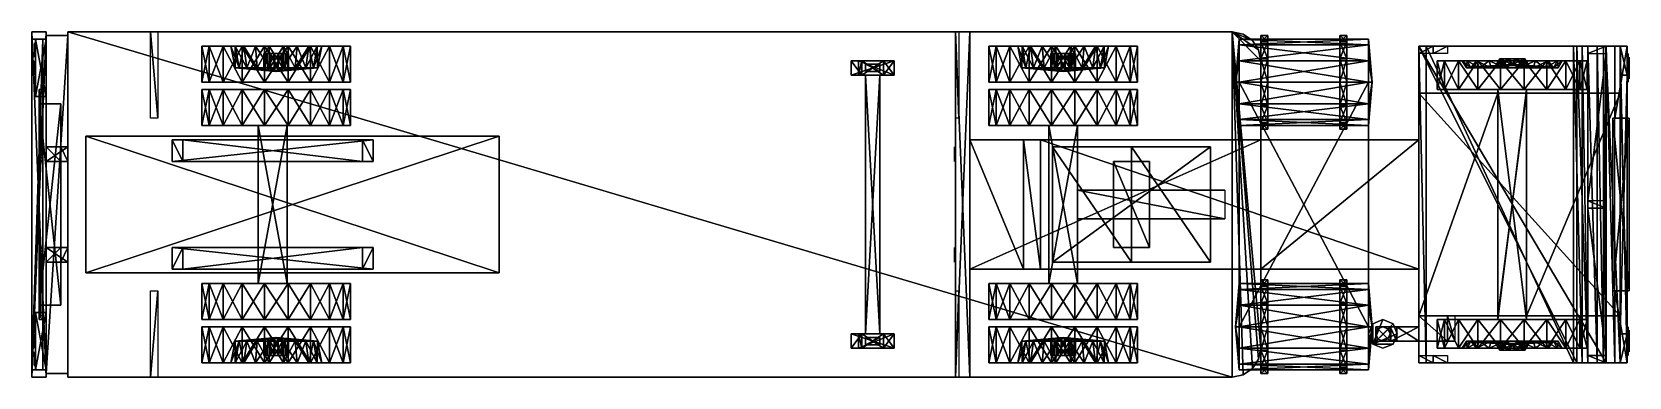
# Model space of a CAD drawing. Extents: x -18.5 to 18.5, y -4 to 4.
import ezdxf

# ---------------------------------------------------------------- set-up
doc = ezdxf.new("R2010")
doc.units = 0
doc.header["$MEASUREMENT"] = 0
for name, color, linetype in [('T1-BLACK', 8, 'CONTINUOUS'), ('T1-BODY', 7, 'CONTINUOUS'), ('T1-GLASS', 8, 'CONTINUOUS'), ('T1-HUB', 15, 'CONTINUOUS'), ('T1-LITE', 15, 'CONTINUOUS'), ('T1-RED', 9, 'CONTINUOUS'), ('T1-ROOF', 7, 'CONTINUOUS'), ('T1-SILV', 15, 'CONTINUOUS'), ('T1-TIRE', 8, 'CONTINUOUS'), ('T28-BLACK', 8, 'CONTINUOUS'), ('T28-BODY', 7, 'CONTINUOUS'), ('T28-HUB', 15, 'CONTINUOUS'), ('T28-RED', 9, 'CONTINUOUS'), ('T28-SILV', 15, 'CONTINUOUS'), ('T28-TIRE', 8, 'CONTINUOUS'), ('T28-YELLO', 10, 'CONTINUOUS')]:
    doc.layers.add(name, color=color, linetype=linetype)

msp = doc.modelspace()

# ---------------------------------------------------------------- meshes
at = {"layer": 'T1-BLACK'}
mesh = msp.add_polyface(dxfattribs=at)
corners = [(4.868, 1.5, 3.667), (4.868, -1.5, 3.667), (13.646, -1.5, 3.667), (9.979, 1.5, 2), (9.979, -1.5, 2), (9.979, -1.5, 2.5), (3.229, -1.5, 3.333), (3.229, -1.5, 2.5), (9.979, 1.5, 2.5), (3.229, 1.5, 2.5), (4.479, -1.5, 3.333), (3.229, 1.5, 3.333), (4.479, 1.5, 3.333), (13.646, -1.5, 2), (5.063, 1.833, 2.5), (5.063, -1.833, 2.5), (5.729, -1.833, 2.5), (5.729, 1.833, 2.5), (5.729, -1.833, 1.5), (5.729, 1.833, 1.5), (5.063, -1.833, 1.5), (5.063, 1.833, 1.5), (2.896, 4, 3.333), (2.896, -4, 3.333), (3.229, -4, 3.333), (3.229, 4, 2.667), (3.229, -4, 2.667), (2.896, -4, 2.667), (2.896, 4, 2.667), (3.229, 4, 3.333), (9.146, -0.333, 2.5), (5.729, -0.333, 1.5), (5.729, 0.333, 1.5), (5.729, -0.333, 2.5), (9.479, -2.833, 2.833), (9.479, -2.333, 2.699), (9.396, -2.833, 1.833), (9.479, -1.967, 2.333), (9.479, -1.833, 1.833), (9.479, -1.967, 1.333), (9.479, -2.333, 0.967), (9.479, -2.833, 0.833), (9.479, -3.333, 0.967), (9.479, -3.699, 1.333), (9.479, -3.833, 1.833), (9.479, -3.699, 2.333), (9.479, -3.333, 2.699), (9.979, -2.833, 2.917), (9.979, -2.292, 2.772), (9.979, -2.833, 1.833), (9.979, -1.895, 2.375), (9.979, -1.75, 1.833), (9.979, -1.895, 1.292), (9.979, -2.292, 0.895), (9.979, -2.833, 0.75), (9.979, -3.375, 0.895), (2.896, -4, 0.667), (2.896, -2, 0.667), (2.979, -2, 2.667), (2.979, -4, 2.667), (9.479, -2.833, 2), (9.479, -2.833, 2.667), (9.479, 2.833, 2.667), (8.812, -1.333, 3.667), (6.979, -1.333, 3.917), (5.146, -1.333, 3.667), (5.146, 1.333, 3.667), (6.979, 1.333, 3.917), (8.812, 1.333, 3.667), (6.563, 1, 4.167), (6.563, -1, 4.167), (7.396, -1, 4.167), (7.396, -1, 3.86), (6.563, -1, 3.86), (7.396, 1, 4.167), (6.563, 1, 3.86)]
mesh.append_faces([[corners[k] for k in face] for face in [(31, 30, 33), (34, 35, 36), (35, 37, 36), (37, 38, 36), (38, 39, 36), (39, 40, 36), (40, 41, 36), (41, 42, 36), (42, 43, 36), (43, 44, 36), (44, 45, 36), (45, 46, 36), (46, 34, 36), (47, 48, 49), (48, 50, 49), (50, 51, 49), (51, 52, 49), (52, 53, 49), (53, 54, 49), (54, 55, 49), (63, 64, 65)]])
mesh.append_faces([[corners[k] for k in face] for face in [(13, 1, 5)]], dxfattribs={"vtx0": -1, "vtx1": -1, "vtx2": -1})
mesh.append_faces([[corners[k] for k in face] for face in [(10, 6, 5), (1, 10, 5)]], dxfattribs={"vtx1": -1, "vtx2": -1})
mesh.append_faces([[corners[k] for k in face] for face in [(0, 1, 2), (3, 4, 5), (6, 7, 5), (8, 5, 7), (9, 7, 6), (11, 6, 10), (12, 10, 1), (14, 15, 16), (17, 16, 18), (19, 18, 20), (21, 20, 15), (22, 23, 24), (25, 26, 27), (28, 27, 23), (29, 24, 26), (26, 24, 23), (23, 27, 26), (30, 31, 32), (56, 57, 58), (58, 59, 56), (60, 61, 62), (66, 65, 64), (67, 64, 63), (68, 63, 65), (69, 70, 71), (72, 71, 70), (70, 73, 72), (74, 71, 72), (75, 73, 70)]], dxfattribs={"vtx2": -1})
mesh = msp.add_polyface(dxfattribs=at)
corners = [(9.979, -1.5, 2.5), (9.979, 1.5, 2.5), (9.979, 1.5, 2), (3.229, 1.5, 2.5), (3.229, 1.5, 3.333), (3.229, -1.5, 2.5), (3.229, -1.5, 3.333), (4.479, 1.5, 3.333), (4.479, -1.5, 3.333), (4.868, 1.5, 3.667), (4.868, -1.5, 3.667), (13.646, 1.5, 2), (5.729, -1.833, 2.5), (5.729, 1.833, 2.5), (5.063, 1.833, 2.5), (5.729, -1.833, 1.5), (5.729, 1.833, 1.5), (5.063, -1.833, 1.5), (5.063, 1.833, 1.5), (5.063, -1.833, 2.5), (3.229, -4, 3.333), (3.229, 4, 3.333), (2.896, 4, 3.333), (2.896, -4, 2.667), (2.896, 4, 2.667), (3.229, 4, 2.667), (2.896, -4, 3.333), (3.229, -4, 2.667), (5.729, 0.333, 1.5), (9.146, 0.333, 2.5), (9.146, -0.333, 2.5), (9.479, 2.833, 2.667), (9.479, 2.833, 2), (9.479, -2.833, 2), (5.729, 0.333, 2.5), (9.396, 2.833, 1.833), (9.479, 2.333, 2.699), (9.479, 2.833, 2.833), (9.479, 1.967, 2.333), (9.479, 1.833, 1.833), (9.479, 1.967, 1.333), (9.479, 2.333, 0.967), (9.479, 2.833, 0.833), (9.479, 3.333, 0.967), (9.479, 3.699, 1.333), (9.479, 3.833, 1.833), (9.479, 3.699, 2.333), (9.479, 3.333, 2.699), (9.979, 2.833, 1.833), (9.979, 2.292, 2.772), (9.979, 2.833, 2.917), (9.979, 1.895, 2.375), (9.979, 1.75, 1.833), (9.979, 1.895, 1.292), (9.979, 2.292, 0.895), (9.979, 2.833, 0.75), (9.979, 3.375, 0.895), (9.979, 3.771, 1.292), (2.979, 2, 2.667), (2.896, 2, 0.667), (2.896, 4, 0.667), (2.979, 4, 2.667), (5.146, 1.333, 3.667), (6.979, 1.333, 3.917), (8.812, 1.333, 3.667), (6.979, -1.333, 3.917), (8.812, -1.333, 3.667), (5.146, -1.333, 3.667), (7.396, -1, 4.167), (7.396, 1, 4.167), (6.563, 1, 4.167), (7.396, -1, 3.86), (7.396, 1, 3.86), (6.563, -1, 4.167), (6.563, 1, 3.86)]
mesh.append_faces([[corners[k] for k in face] for face in [(34, 29, 28), (35, 36, 37), (35, 38, 36), (35, 39, 38), (35, 40, 39), (35, 41, 40), (35, 42, 41), (35, 43, 42), (35, 44, 43), (35, 45, 44), (35, 46, 45), (35, 47, 46), (35, 37, 47), (48, 49, 50), (48, 51, 49), (48, 52, 51), (48, 53, 52), (48, 54, 53), (48, 55, 54), (48, 56, 55), (48, 57, 56), (62, 63, 64)]])
mesh.append_faces([[corners[k] for k in face] for face in [(1, 9, 11)]], dxfattribs={"vtx0": -1, "vtx1": -1, "vtx2": -1})
mesh.append_faces([[corners[k] for k in face] for face in [(1, 4, 7), (1, 7, 9)]], dxfattribs={"vtx0": -1, "vtx2": -1})
mesh.append_faces([[corners[k] for k in face] for face in [(0, 1, 2), (1, 3, 4), (5, 3, 1), (6, 4, 3), (8, 7, 4), (10, 9, 7), (12, 13, 14), (15, 16, 13), (17, 18, 16), (19, 14, 18), (20, 21, 22), (23, 24, 25), (26, 22, 24), (27, 25, 21), (22, 21, 25), (25, 24, 22), (28, 29, 30), (31, 32, 33), (58, 59, 60), (60, 61, 58), (65, 63, 62), (66, 64, 63), (67, 62, 64), (68, 69, 70), (71, 72, 69), (73, 70, 74), (70, 69, 72), (72, 74, 70)]], dxfattribs={"vtx2": -1})
mesh = msp.add_polyface(dxfattribs=at)
corners = [(4.868, 1.5, 3.667), (13.646, 1.5, 3.667), (13.646, 1.5, 2), (13.646, -1.5, 3.667), (9.979, 1.5, 2), (9.979, 1.5, 2.5), (9.979, -1.5, 2), (9.479, 2.833, 2), (12.479, 2.833, 2), (12.479, -2.833, 2), (9.479, 2.333, 2.699), (12.479, 2.333, 2.699), (12.479, 2.833, 2.833), (9.479, 1.967, 2.333), (12.479, 1.967, 2.333), (9.479, 1.833, 1.833), (12.479, 1.833, 1.833), (9.479, 1.967, 1.333), (12.479, 1.967, 1.333), (9.479, 2.333, 0.967), (12.479, 2.333, 0.967), (9.479, 2.833, 0.833), (12.479, 2.833, 0.833), (9.479, 3.333, 0.967), (12.479, 3.333, 0.967), (9.479, 3.699, 1.333), (12.479, 3.699, 1.333), (9.479, 3.833, 1.833), (12.479, 3.833, 1.833), (9.479, 3.699, 2.333), (12.479, 3.699, 2.333), (9.479, 3.333, 2.699), (12.479, 3.333, 2.699), (9.479, 2.833, 2.833), (11.812, 2.833, 1.833), (11.812, 2.292, 2.772), (11.812, 2.833, 2.917), (11.812, 1.895, 2.375), (11.812, 1.75, 1.833), (11.812, 1.895, 1.292), (11.812, 2.292, 0.895), (11.812, 2.833, 0.75), (11.812, 3.375, 0.895), (11.812, 3.771, 1.292), (11.812, 3.917, 1.833), (11.812, 3.771, 2.375), (11.812, 3.375, 2.772), (11.979, 2.292, 2.772), (11.979, 2.833, 2.917), (11.979, 1.895, 2.375), (11.979, 1.75, 1.833), (11.979, 1.895, 1.292), (11.979, 2.292, 0.895), (11.979, 2.833, 0.75), (11.979, 3.375, 0.895), (11.979, 3.771, 1.292), (11.979, 3.917, 1.833), (11.979, 3.771, 2.375), (11.979, 3.375, 2.772)]
mesh.append_faces([[corners[k] for k in face] for face in [(34, 35, 36), (34, 37, 35), (34, 38, 37), (34, 39, 38), (34, 40, 39), (34, 41, 40), (34, 42, 41), (34, 43, 42), (34, 44, 43), (34, 45, 44), (34, 46, 45), (34, 36, 46)]])
mesh.append_faces([[corners[k] for k in face] for face in [(0, 1, 2), (3, 1, 0), (2, 4, 5), (6, 4, 2), (7, 8, 9), (10, 11, 12), (13, 14, 11), (15, 16, 14), (17, 18, 16), (19, 20, 18), (21, 22, 20), (23, 24, 22), (25, 26, 24), (27, 28, 26), (29, 30, 28), (31, 32, 30), (33, 12, 32), (35, 47, 48), (48, 36, 35), (37, 49, 47), (47, 35, 37), (38, 50, 49), (49, 37, 38), (39, 51, 50), (50, 38, 39), (40, 52, 51), (51, 39, 40), (41, 53, 52), (52, 40, 41), (42, 54, 53), (53, 41, 42), (43, 55, 54), (54, 42, 43), (44, 56, 55), (55, 43, 44), (45, 57, 56), (56, 44, 45), (46, 58, 57), (57, 45, 46), (36, 48, 58), (58, 46, 36)]], dxfattribs={"vtx2": -1})
mesh = msp.add_polyface(dxfattribs=at)
corners = [(12.479, 2.833, 2.667), (9.479, 2.833, 2.667), (9.479, -2.833, 2.667), (12.479, 2.833, 2.833), (9.479, 2.833, 2.833), (9.479, 2.333, 2.699), (12.479, 2.333, 2.699), (9.479, 1.967, 2.333), (12.479, 1.967, 2.333), (9.479, 1.833, 1.833), (12.479, 1.833, 1.833), (9.479, 1.967, 1.333), (12.479, 1.967, 1.333), (9.479, 2.333, 0.967), (12.479, 2.333, 0.967), (9.479, 2.833, 0.833), (12.479, 2.833, 0.833), (9.479, 3.333, 0.967), (12.479, 3.333, 0.967), (9.479, 3.699, 1.333), (12.479, 3.699, 1.333), (9.479, 3.833, 1.833), (12.479, 3.833, 1.833), (9.479, 3.699, 2.333), (12.479, 3.699, 2.333), (9.479, 3.333, 2.699), (12.479, 3.333, 2.699), (9.979, 2.833, 1.833), (9.979, 3.917, 1.833), (9.979, 3.771, 1.292), (9.979, 3.771, 2.375), (9.979, 3.375, 2.772), (9.979, 2.833, 2.917), (9.979, 2.292, 2.772), (10.146, 2.292, 2.772), (10.146, 2.833, 2.917), (9.979, 1.895, 2.375), (10.146, 1.895, 2.375), (9.979, 1.75, 1.833), (10.146, 1.75, 1.833), (9.979, 1.895, 1.292), (10.146, 1.895, 1.292), (9.979, 2.292, 0.895), (10.146, 2.292, 0.895), (9.979, 2.833, 0.75), (10.146, 2.833, 0.75), (9.979, 3.375, 0.895), (10.146, 3.375, 0.895), (10.146, 3.771, 1.292), (10.146, 3.917, 1.833), (10.146, 3.771, 2.375), (10.146, 3.375, 2.772), (10.146, 2.833, 1.833)]
mesh.append_faces([[corners[k] for k in face] for face in [(27, 28, 29), (27, 30, 28), (27, 31, 30), (27, 32, 31)]])
mesh.append_faces([[corners[k] for k in face] for face in [(0, 1, 2), (3, 4, 5), (6, 5, 7), (8, 7, 9), (10, 9, 11), (12, 11, 13), (14, 13, 15), (16, 15, 17), (18, 17, 19), (20, 19, 21), (22, 21, 23), (24, 23, 25), (26, 25, 4), (33, 34, 35), (35, 32, 33), (36, 37, 34), (34, 33, 36), (38, 39, 37), (37, 36, 38), (40, 41, 39), (39, 38, 40), (42, 43, 41), (41, 40, 42), (44, 45, 43), (43, 42, 44), (46, 47, 45), (45, 44, 46), (29, 48, 47), (47, 46, 29), (28, 49, 48), (48, 29, 28), (30, 50, 49), (49, 28, 30), (31, 51, 50), (50, 30, 31), (32, 35, 51), (51, 31, 32), (52, 35, 34), (52, 34, 37), (52, 37, 39), (52, 39, 41), (52, 41, 43), (52, 43, 45), (52, 45, 47), (52, 47, 48), (52, 48, 49), (52, 49, 50), (52, 50, 51), (52, 51, 35)]], dxfattribs={"vtx2": -1})
mesh = msp.add_polyface(dxfattribs=at)
corners = [(18.521, -0.083, 3.333), (18.521, -0.083, 6.167), (18.521, -1.833, 6.167), (13.646, 3.667, 4), (17.312, 3.667, 4), (17.312, -3.667, 4), (17.568, 3.667, 3.949), (17.568, -3.667, 3.949), (17.784, 3.667, 3.805), (17.784, -3.667, 3.805), (17.928, 3.667, 3.588), (17.928, -3.667, 3.588), (17.979, 3.667, 3.333), (17.979, -3.667, 3.333), (17.979, 3.667, 2.5), (17.979, -3.667, 2.5), (18.312, 3.667, 2.5), (18.312, -3.667, 2.5), (16.146, -2.667, 2.333), (16.146, 2.667, 2.333), (15.479, 2.667, 2.333), (16.146, -2.667, 1.5), (16.146, 2.667, 1.5), (15.479, -2.667, 1.5), (15.479, 2.667, 1.5), (15.479, -2.667, 2.333), (13.646, -1.5, 2), (13.646, 1.5, 2), (13.646, 1.5, 3.667), (13.646, -1.5, 3.667), (9.979, -1.5, 2), (12.479, 2.833, 2), (12.479, 2.833, 2.667), (12.479, -2.833, 2.667), (18.521, 1.833, 6.167), (18.521, 0.083, 6.167), (18.521, 0.083, 3.333), (18.521, 1.833, 3.333), (12.562, 2.833, 1.833), (12.479, 2.833, 2.833), (12.479, 2.333, 2.699), (12.479, 1.967, 2.333), (12.479, 1.833, 1.833), (12.479, 1.967, 1.333), (12.479, 2.333, 0.967), (12.479, 2.833, 0.833), (12.479, 3.333, 0.967), (12.479, 3.699, 1.333), (12.479, 3.833, 1.833), (12.479, 3.699, 2.333), (12.479, 3.333, 2.699), (11.979, 2.833, 1.833), (11.979, 2.833, 2.917), (11.979, 2.292, 2.772), (11.979, 1.895, 2.375), (11.979, 1.75, 1.833), (11.979, 1.895, 1.292), (11.979, 2.292, 0.895), (11.979, 2.833, 0.75), (11.979, 3.375, 0.895), (11.979, 3.771, 1.292), (11.979, 3.917, 1.833), (11.979, 3.771, 2.375), (11.979, 3.375, 2.772), (18.312, -2.583, 4), (18.312, 2.583, 4), (13.646, 2.583, 4), (16.146, -2.583, 1.667), (16.146, 2.583, 1.667), (18.312, 2.583, 1.667), (15.479, -2.583, 2), (15.479, 2.583, 2), (13.646, -2.583, 2), (13.646, 2.583, 2), (13.646, -2.583, 4), (17.989, -3.667, 7.083), (17.989, 3.667, 7.083), (13.646, 3.667, 7.083)]
mesh.append_faces([[corners[k] for k in face] for face in [(66, 71, 73)]], dxfattribs={"vtx0": -1})
mesh.append_faces([[corners[k] for k in face] for face in [(73, 72, 74)]], dxfattribs={"vtx0": -1, "vtx1": -1, "vtx2": -1})
mesh.append_faces([[corners[k] for k in face] for face in [(66, 69, 68), (66, 68, 71)]], dxfattribs={"vtx0": -1, "vtx2": -1})
mesh.append_faces([[corners[k] for k in face] for face in [(64, 65, 66), (67, 68, 69), (70, 71, 68), (72, 73, 71), (74, 66, 73)]], dxfattribs={"vtx1": -1, "vtx2": -1})
mesh.append_faces([[corners[k] for k in face] for face in [(0, 1, 2), (3, 4, 5), (4, 6, 7), (6, 8, 9), (8, 10, 11), (10, 12, 13), (12, 14, 15), (14, 16, 17), (18, 19, 20), (21, 22, 19), (23, 24, 22), (25, 20, 24), (26, 27, 28), (28, 29, 26), (27, 26, 30), (31, 32, 33), (34, 35, 36), (36, 37, 34), (38, 39, 40), (38, 40, 41), (38, 41, 42), (38, 42, 43), (38, 43, 44), (38, 44, 45), (38, 45, 46), (38, 46, 47), (38, 47, 48), (38, 48, 49), (38, 49, 50), (38, 50, 39), (51, 52, 53), (51, 53, 54), (51, 54, 55), (51, 55, 56), (51, 56, 57), (51, 57, 58), (51, 58, 59), (51, 59, 60), (51, 60, 61), (51, 61, 62), (51, 62, 63), (51, 63, 52), (66, 65, 69), (75, 76, 77)]], dxfattribs={"vtx2": -1})
mesh = msp.add_polyface(dxfattribs=at)
corners = [(18.521, -1.833, 6.167), (18.521, -1.833, 3.333), (18.521, -0.083, 3.333), (17.312, -3.667, 4), (13.646, -3.667, 4), (13.646, 3.667, 4), (17.568, -3.667, 3.949), (17.312, 3.667, 4), (17.784, -3.667, 3.805), (17.568, 3.667, 3.949), (17.928, -3.667, 3.588), (17.784, 3.667, 3.805), (17.979, -3.667, 3.333), (17.928, 3.667, 3.588), (17.979, -3.667, 2.5), (17.979, 3.667, 3.333), (18.312, -3.667, 2.5), (17.979, 3.667, 2.5), (15.479, 2.667, 2.333), (15.479, -2.667, 2.333), (16.146, -2.667, 2.333), (16.146, 2.667, 2.333), (16.146, -2.667, 1.5), (16.146, 2.667, 1.5), (15.479, -2.667, 1.5), (15.479, 2.667, 1.5), (12.479, -2.333, 2.699), (12.479, -2.833, 2.833), (12.562, -2.833, 1.833), (12.479, -1.967, 2.333), (12.479, -1.833, 1.833), (12.479, -1.967, 1.333), (12.479, -2.333, 0.967), (12.479, -2.833, 0.833), (12.479, -3.333, 0.967), (12.479, -3.699, 1.333), (12.479, -3.833, 1.833), (12.479, -3.699, 2.333), (12.479, -3.333, 2.699), (11.979, -1.895, 2.375), (11.979, -2.292, 2.772), (11.979, -2.833, 1.833), (11.979, -1.75, 1.833), (11.979, -1.895, 1.292), (11.979, -2.292, 0.895), (11.979, -2.833, 0.75), (11.979, -3.375, 0.895), (11.979, -3.772, 1.292), (11.979, -3.917, 1.833), (11.979, -3.772, 2.375), (11.979, -3.375, 2.772), (11.979, -2.833, 2.917), (12.479, -2.833, 2.667), (12.479, -2.833, 2), (12.479, 2.833, 2), (13.646, -2.583, 4), (13.646, -2.583, 3.833), (13.646, -3.167, 3.833), (13.646, -3.167, 4), (14.312, -2.583, 3.833), (14.312, -3.167, 3.833), (14.479, -2.583, 4), (14.479, -3.167, 4), (13.646, 2.583, 4), (18.312, -2.583, 4), (18.312, 2.583, 1.667), (18.312, -2.583, 1.667), (16.146, -2.583, 1.667), (16.146, 2.583, 1.667), (15.479, -2.583, 2), (15.479, 2.583, 2), (13.646, -2.583, 2), (13.646, 3.667, 7.083), (13.646, -3.667, 7.083), (17.989, -3.667, 7.083)]
mesh.append_faces([[corners[k] for k in face] for face in [(63, 55, 64), (65, 66, 67), (68, 67, 69), (70, 69, 71)]], dxfattribs={"vtx0": -1, "vtx1": -1, "vtx2": -1})
mesh.append_faces([[corners[k] for k in face] for face in [(71, 69, 55)]], dxfattribs={"vtx1": -1})
mesh.append_faces([[corners[k] for k in face] for face in [(67, 66, 55), (69, 67, 55)]], dxfattribs={"vtx1": -1, "vtx2": -1})
mesh.append_faces([[corners[k] for k in face] for face in [(0, 1, 2), (3, 4, 5), (6, 3, 7), (8, 6, 9), (10, 8, 11), (12, 10, 13), (14, 12, 15), (16, 14, 17), (18, 19, 20), (21, 20, 22), (23, 22, 24), (25, 24, 19), (26, 27, 28), (29, 26, 28), (30, 29, 28), (31, 30, 28), (32, 31, 28), (33, 32, 28), (34, 33, 28), (35, 34, 28), (36, 35, 28), (37, 36, 28), (38, 37, 28), (27, 38, 28), (39, 40, 41), (42, 39, 41), (43, 42, 41), (44, 43, 41), (45, 44, 41), (46, 45, 41), (47, 46, 41), (48, 47, 41), (49, 48, 41), (50, 49, 41), (51, 50, 41), (52, 53, 54), (55, 56, 57), (57, 58, 55), (56, 59, 60), (60, 57, 56), (59, 61, 62), (62, 60, 59), (58, 57, 60), (60, 62, 58), (66, 64, 55), (72, 73, 74)]], dxfattribs={"vtx2": -1})
mesh = msp.add_polyface(dxfattribs=at)
corners = [(13.646, -1.5, 2), (13.646, -1.5, 3.667), (4.868, -1.5, 3.667), (9.979, -1.5, 2.5), (9.979, -1.5, 2), (12.479, -2.833, 2.833), (12.479, -2.333, 2.699), (9.479, -2.333, 2.699), (12.479, -1.967, 2.333), (9.479, -1.967, 2.333), (12.479, -1.833, 1.833), (9.479, -1.833, 1.833), (12.479, -1.967, 1.333), (9.479, -1.967, 1.333), (12.479, -2.333, 0.967), (9.479, -2.333, 0.967), (12.479, -2.833, 0.833), (9.479, -2.833, 0.833), (12.479, -3.333, 0.967), (9.479, -3.333, 0.967), (12.479, -3.699, 1.333), (9.479, -3.699, 1.333), (12.479, -3.833, 1.833), (9.479, -3.833, 1.833), (12.479, -3.699, 2.333), (9.479, -3.699, 2.333), (12.479, -3.333, 2.699), (9.479, -3.333, 2.699), (9.479, -2.833, 2.833), (11.812, -2.833, 2.917), (11.812, -2.292, 2.772), (11.812, -2.833, 1.833), (11.812, -1.895, 2.375), (11.812, -1.75, 1.833), (11.812, -1.895, 1.292), (11.812, -2.292, 0.895), (11.812, -2.833, 0.75), (11.812, -3.375, 0.895), (11.812, -3.772, 1.292), (11.812, -3.917, 1.833), (11.812, -3.772, 2.375), (11.812, -3.375, 2.772), (11.979, -2.833, 2.917), (11.979, -2.292, 2.772), (11.979, -1.895, 2.375), (11.979, -1.75, 1.833), (11.979, -1.895, 1.292), (11.979, -2.292, 0.895), (11.979, -2.833, 0.75), (11.979, -3.375, 0.895), (11.979, -3.772, 1.292), (11.979, -3.917, 1.833), (11.979, -3.772, 2.375), (11.979, -3.375, 2.772), (11.979, -2.833, 1.833), (9.479, -2.833, 2.667), (12.479, -2.833, 2.667), (12.479, 2.833, 2.667)]
mesh.append_faces([[corners[k] for k in face] for face in [(29, 30, 31), (30, 32, 31), (32, 33, 31), (33, 34, 31), (34, 35, 31), (35, 36, 31), (36, 37, 31), (37, 38, 31), (38, 39, 31), (39, 40, 31), (40, 41, 31), (41, 29, 31)]])
mesh.append_faces([[corners[k] for k in face] for face in [(0, 1, 2), (3, 4, 0), (5, 6, 7), (6, 8, 9), (8, 10, 11), (10, 12, 13), (12, 14, 15), (14, 16, 17), (16, 18, 19), (18, 20, 21), (20, 22, 23), (22, 24, 25), (24, 26, 27), (26, 5, 28), (28, 27, 26), (42, 43, 30), (30, 29, 42), (43, 44, 32), (32, 30, 43), (44, 45, 33), (33, 32, 44), (45, 46, 34), (34, 33, 45), (46, 47, 35), (35, 34, 46), (47, 48, 36), (36, 35, 47), (48, 49, 37), (37, 36, 48), (49, 50, 38), (38, 37, 49), (50, 51, 39), (39, 38, 50), (51, 52, 40), (40, 39, 51), (52, 53, 41), (41, 40, 52), (53, 42, 29), (29, 41, 53), (43, 42, 54), (55, 56, 57)]], dxfattribs={"vtx2": -1})
mesh = msp.add_polyface(dxfattribs=at)
corners = [(9.479, -2.333, 2.699), (9.479, -2.833, 2.833), (12.479, -2.833, 2.833), (9.479, -1.967, 2.333), (12.479, -2.333, 2.699), (9.479, -1.833, 1.833), (12.479, -1.967, 2.333), (9.479, -1.967, 1.333), (12.479, -1.833, 1.833), (9.479, -2.333, 0.967), (12.479, -1.967, 1.333), (9.479, -2.833, 0.833), (12.479, -2.333, 0.967), (9.479, -3.333, 0.967), (12.479, -2.833, 0.833), (9.479, -3.699, 1.333), (12.479, -3.333, 0.967), (9.479, -3.833, 1.833), (12.479, -3.699, 1.333), (9.479, -3.699, 2.333), (12.479, -3.833, 1.833), (9.479, -3.333, 2.699), (12.479, -3.699, 2.333), (9.979, -3.375, 0.895), (9.979, -3.772, 1.292), (9.979, -2.833, 1.833), (9.979, -3.917, 1.833), (9.979, -3.772, 2.375), (9.979, -3.375, 2.772), (9.979, -2.833, 2.917), (10.146, -2.833, 2.917), (10.146, -2.292, 2.772), (9.979, -2.292, 2.772), (10.146, -1.895, 2.375), (9.979, -1.895, 2.375), (10.146, -1.75, 1.833), (9.979, -1.75, 1.833), (10.146, -1.895, 1.292), (9.979, -1.895, 1.292), (10.146, -2.292, 0.895), (9.979, -2.292, 0.895), (10.146, -2.833, 0.75), (9.979, -2.833, 0.75), (10.146, -3.375, 0.895), (10.146, -3.772, 1.292), (10.146, -3.917, 1.833), (10.146, -3.772, 2.375), (10.146, -3.375, 2.772), (10.146, -2.833, 1.833), (12.479, -2.833, 2), (9.479, -2.833, 2), (9.479, 2.833, 2)]
mesh.append_faces([[corners[k] for k in face] for face in [(23, 24, 25), (24, 26, 25), (26, 27, 25), (27, 28, 25), (28, 29, 25)]])
mesh.append_faces([[corners[k] for k in face] for face in [(0, 1, 2), (3, 0, 4), (5, 3, 6), (7, 5, 8), (9, 7, 10), (11, 9, 12), (13, 11, 14), (15, 13, 16), (17, 15, 18), (19, 17, 20), (21, 19, 22), (30, 31, 32), (32, 29, 30), (31, 33, 34), (34, 32, 31), (33, 35, 36), (36, 34, 33), (35, 37, 38), (38, 36, 35), (37, 39, 40), (40, 38, 37), (39, 41, 42), (42, 40, 39), (41, 43, 23), (23, 42, 41), (43, 44, 24), (24, 23, 43), (44, 45, 26), (26, 24, 44), (45, 46, 27), (27, 26, 45), (46, 47, 28), (28, 27, 46), (47, 30, 29), (29, 28, 47), (31, 30, 48), (33, 31, 48), (35, 33, 48), (37, 35, 48), (39, 37, 48), (41, 39, 48), (43, 41, 48), (44, 43, 48), (45, 44, 48), (46, 45, 48), (47, 46, 48), (30, 47, 48), (49, 50, 51)]], dxfattribs={"vtx2": -1})
at = {"layer": 'T1-BODY'}
mesh = msp.add_polyface(dxfattribs=at)
corners = [(13.646, 3.667, 4), (13.646, -3.667, 4), (17.989, 3.667, 7.083), (18.193, 3.667, 6.25), (18.193, -3.667, 6.25), (17.989, -3.667, 7.083), (18.193, -2, 6.25), (18.479, -2, 5.083), (18.479, -3.667, 5.083), (18.479, -2, 3.167), (18.479, -3.667, 3.167), (18.479, 3.667, 3.167), (18.479, 3.667, 2.5), (18.479, -3.667, 2.5), (13.646, -3.5, 4), (13.646, -3.5, 2.833), (13.646, -3.667, 2.833), (13.979, -3.5, 2.833), (13.979, -3.667, 2.833), (14.312, -3.5, 4), (14.312, -3.667, 4), (13.646, -3.667, 7.083), (13.646, -3.667, 5.083), (18.479, -3.667, 4), (17.312, -3.667, 4), (17.568, -3.667, 3.949), (17.784, -3.667, 3.805), (17.928, -3.667, 3.588), (17.979, -3.667, 3.333), (17.979, -3.667, 2.5), (18.193, 2, 6.25), (18.479, 2, 5.083), (18.479, 3.667, 5.083), (18.479, 2, 3.167), (13.646, 3.5, 4), (13.646, 3.5, 2.833), (13.646, 3.667, 2.833), (13.979, 3.5, 2.833), (13.979, 3.667, 2.833), (14.312, 3.5, 4), (14.312, 3.667, 4), (13.646, 3.667, 7.083), (13.646, 3.667, 5.083), (18.479, 3.667, 4), (17.312, 3.667, 4), (17.568, 3.667, 3.949), (17.784, 3.667, 3.805), (17.928, 3.667, 3.588), (17.979, 3.667, 3.333), (17.979, 3.667, 2.5), (18.312, -3.667, 2.5), (18.312, 3.667, 2.5)]
mesh.append_faces([[corners[k] for k in face] for face in [(25, 23, 24), (26, 23, 25), (27, 23, 26), (28, 23, 27), (44, 43, 45), (45, 43, 46), (46, 43, 47), (47, 43, 48)]])
mesh.append_faces([[corners[k] for k in face] for face in [(4, 3, 2), (2, 5, 4), (8, 7, 6), (6, 4, 8), (10, 9, 7), (7, 8, 10), (13, 12, 11), (11, 10, 13), (14, 15, 16), (16, 1, 14), (15, 17, 18), (18, 16, 15), (17, 19, 20), (20, 18, 17), (8, 5, 21), (21, 22, 8), (23, 8, 22), (22, 1, 23), (18, 20, 1), (1, 16, 18), (13, 23, 28), (28, 29, 13), (30, 31, 32), (32, 3, 30), (31, 33, 11), (11, 32, 31), (36, 35, 34), (34, 0, 36), (38, 37, 35), (35, 36, 38), (40, 39, 37), (37, 38, 40), (41, 2, 32), (32, 42, 41), (42, 32, 43), (43, 0, 42), (0, 40, 38), (38, 36, 0), (48, 43, 12), (12, 49, 48), (13, 50, 51), (51, 12, 13)]], dxfattribs={"vtx2": -1})
at = {"layer": 'T1-GLASS'}
mesh = msp.add_polyface(dxfattribs=at)
corners = [(17.562, -0.083, 8.833), (17.989, -0.083, 7.083), (17.989, -3.5, 7.083), (17.562, -3.5, 8.833), (14.979, -3.667, 8.833), (17.045, -3.667, 8.833), (17.474, -3.667, 7.083), (14.979, -3.667, 7.083), (17.562, 0.083, 8.833), (17.989, 0.083, 7.083), (17.989, 3.5, 7.083), (17.562, 3.5, 8.833), (14.979, 3.667, 8.833), (17.045, 3.667, 8.833), (17.474, 3.667, 7.083), (14.979, 3.667, 7.083)]
mesh.append_faces([[corners[k] for k in face] for face in [(2, 1, 0), (0, 3, 2), (6, 5, 4), (4, 7, 6), (10, 9, 8), (8, 11, 10), (14, 13, 12), (12, 15, 14)]], dxfattribs={"vtx2": -1})
at = {"layer": 'T1-HUB'}
mesh = msp.add_polyface(dxfattribs=at)
corners = [(5.244, 3.167, 2.68), (4.956, 3.167, 2.587), (4.912, 3.667, 2.673), (5.229, 3.667, 2.776), (4.711, 3.167, 2.408), (4.642, 3.667, 2.477), (4.533, 3.167, 2.163), (4.446, 3.667, 2.207), (4.439, 3.167, 1.875), (4.343, 3.667, 1.89), (4.439, 3.167, 1.572), (4.343, 3.667, 1.557), (4.533, 3.167, 1.283), (4.446, 3.667, 1.239), (4.711, 3.167, 1.038), (4.642, 3.667, 0.97), (4.956, 3.167, 0.86), (4.912, 3.667, 0.774), (5.244, 3.167, 0.766), (5.229, 3.667, 0.671), (5.563, 3.667, 0.671), (5.547, 3.167, 2.68), (5.396, 3.083, 1.723), (5.547, 3.167, 0.766), (5.35, 3.5, 2.01), (5.19, 3.5, 1.929), (5.19, 3.108, 1.929), (5.35, 3.108, 2.01), (5.109, 3.5, 1.769), (5.109, 3.108, 1.769), (5.137, 3.5, 1.591), (5.137, 3.108, 1.591), (5.264, 3.5, 1.464), (5.264, 3.108, 1.464), (5.441, 3.5, 1.436), (5.441, 3.108, 1.436), (5.396, 3.5, 1.723)]
mesh.append_faces([[corners[k] for k in face] for face in [(4, 1, 22), (6, 4, 22), (8, 6, 22), (10, 8, 22), (12, 10, 22), (14, 12, 22), (16, 14, 22), (18, 16, 22), (23, 18, 22), (28, 25, 36), (30, 28, 36), (32, 30, 36), (34, 32, 36)]], dxfattribs={"vtx0": -1, "vtx1": -1, "vtx2": -1})
mesh.append_faces([[corners[k] for k in face] for face in [(1, 0, 22), (25, 24, 36)]], dxfattribs={"vtx0": -1, "vtx2": -1})
mesh.append_faces([[corners[k] for k in face] for face in [(5, 2, 1), (7, 5, 4), (9, 7, 6), (11, 9, 8), (13, 11, 10), (15, 13, 12), (17, 15, 14), (19, 17, 16), (20, 19, 18), (29, 26, 25), (31, 29, 28), (33, 31, 30), (35, 33, 32)]], dxfattribs={"vtx1": -1, "vtx2": -1})
mesh.append_faces([[corners[k] for k in face] for face in [(0, 1, 2), (2, 3, 0), (1, 4, 5), (4, 6, 7), (6, 8, 9), (8, 10, 11), (10, 12, 13), (12, 14, 15), (14, 16, 17), (16, 18, 19), (21, 0, 3), (24, 25, 26), (26, 27, 24), (25, 28, 29), (28, 30, 31), (30, 32, 33), (32, 34, 35)]], dxfattribs={"vtx2": -1})
mesh = msp.add_polyface(dxfattribs=at)
corners = [(5.244, 3.167, 0.766), (5.547, 3.167, 0.766), (5.563, 3.667, 0.671), (5.836, 3.167, 0.86), (5.88, 3.667, 0.774), (6.081, 3.167, 1.038), (6.149, 3.667, 0.97), (6.259, 3.167, 1.283), (6.345, 3.667, 1.239), (6.353, 3.167, 1.572), (6.449, 3.667, 1.556), (6.353, 3.167, 1.875), (6.449, 3.667, 1.89), (6.259, 3.167, 2.163), (6.345, 3.667, 2.207), (6.081, 3.167, 2.408), (6.149, 3.667, 2.477), (5.836, 3.167, 2.587), (5.88, 3.667, 2.673), (5.547, 3.167, 2.68), (5.563, 3.667, 2.776), (5.229, 3.667, 2.776), (5.396, 3.083, 1.723), (5.244, 3.167, 2.68), (5.441, 3.5, 1.436), (5.601, 3.5, 1.518), (5.601, 3.108, 1.518), (5.441, 3.108, 1.436), (5.683, 3.5, 1.678), (5.683, 3.108, 1.678), (5.655, 3.5, 1.855), (5.655, 3.108, 1.855), (5.528, 3.5, 1.982), (5.528, 3.108, 1.982), (5.35, 3.5, 2.01), (5.35, 3.108, 2.01), (5.396, 3.5, 1.723)]
mesh.append_faces([[corners[k] for k in face] for face in [(3, 1, 22), (5, 3, 22), (7, 5, 22), (9, 7, 22), (11, 9, 22), (13, 11, 22), (15, 13, 22), (17, 15, 22), (19, 17, 22), (23, 19, 22), (25, 24, 36), (28, 25, 36), (30, 28, 36), (32, 30, 36), (34, 32, 36)]], dxfattribs={"vtx0": -1, "vtx1": -1, "vtx2": -1})
mesh.append_faces([[corners[k] for k in face] for face in [(4, 2, 1), (6, 4, 3), (8, 6, 5), (10, 8, 7), (12, 10, 9), (14, 12, 11), (16, 14, 13), (18, 16, 15), (20, 18, 17), (21, 20, 19), (26, 27, 24), (29, 26, 25), (31, 29, 28), (33, 31, 30), (35, 33, 32)]], dxfattribs={"vtx1": -1, "vtx2": -1})
mesh.append_faces([[corners[k] for k in face] for face in [(0, 1, 2), (1, 3, 4), (3, 5, 6), (5, 7, 8), (7, 9, 10), (9, 11, 12), (11, 13, 14), (13, 15, 16), (15, 17, 18), (17, 19, 20), (24, 25, 26), (25, 28, 29), (28, 30, 31), (30, 32, 33), (32, 34, 35)]], dxfattribs={"vtx2": -1})
mesh = msp.add_polyface(dxfattribs=at)
corners = [(15.644, 3.167, 2.804), (15.324, 3.167, 2.7), (15.279, 3.333, 2.787), (15.629, 3.333, 2.901), (15.051, 3.167, 2.502), (14.982, 3.333, 2.571), (14.853, 3.167, 2.23), (14.766, 3.333, 2.274), (14.749, 3.167, 1.909), (14.652, 3.333, 1.925), (14.749, 3.167, 1.572), (14.652, 3.333, 1.557), (14.853, 3.167, 1.252), (14.766, 3.333, 1.208), (15.051, 3.167, 0.98), (14.982, 3.333, 0.91), (15.324, 3.167, 0.782), (15.279, 3.333, 0.694), (15.644, 3.167, 0.678), (15.629, 3.333, 0.581), (15.996, 3.333, 0.581), (15.981, 3.167, 2.804), (15.812, 3.25, 1.741), (15.981, 3.167, 0.678), (15.766, 3.375, 2.031), (15.605, 3.375, 1.948), (15.539, 3.22, 2.014), (15.752, 3.22, 2.123), (15.522, 3.375, 1.787), (15.43, 3.22, 1.801), (15.551, 3.375, 1.608), (15.468, 3.22, 1.565), (15.679, 3.375, 1.479), (15.637, 3.22, 1.396), (15.858, 3.375, 1.451), (15.873, 3.22, 1.359), (15.812, 3.375, 1.741)]
mesh.append_faces([[corners[k] for k in face] for face in [(4, 1, 22), (6, 4, 22), (8, 6, 22), (10, 8, 22), (12, 10, 22), (14, 12, 22), (16, 14, 22), (18, 16, 22), (23, 18, 22), (28, 25, 36), (30, 28, 36), (32, 30, 36), (34, 32, 36)]], dxfattribs={"vtx0": -1, "vtx1": -1, "vtx2": -1})
mesh.append_faces([[corners[k] for k in face] for face in [(1, 0, 22), (25, 24, 36)]], dxfattribs={"vtx0": -1, "vtx2": -1})
mesh.append_faces([[corners[k] for k in face] for face in [(5, 2, 1), (7, 5, 4), (9, 7, 6), (11, 9, 8), (13, 11, 10), (15, 13, 12), (17, 15, 14), (19, 17, 16), (20, 19, 18), (29, 26, 25), (31, 29, 28), (33, 31, 30), (35, 33, 32)]], dxfattribs={"vtx1": -1, "vtx2": -1})
mesh.append_faces([[corners[k] for k in face] for face in [(0, 1, 2), (2, 3, 0), (1, 4, 5), (4, 6, 7), (6, 8, 9), (8, 10, 11), (10, 12, 13), (12, 14, 15), (14, 16, 17), (16, 18, 19), (21, 0, 3), (24, 25, 26), (26, 27, 24), (25, 28, 29), (28, 30, 31), (30, 32, 33), (32, 34, 35)]], dxfattribs={"vtx2": -1})
mesh = msp.add_polyface(dxfattribs=at)
corners = [(15.644, 3.167, 0.678), (15.981, 3.167, 0.678), (15.996, 3.333, 0.581), (16.301, 3.167, 0.782), (16.346, 3.333, 0.694), (16.574, 3.167, 0.98), (16.643, 3.333, 0.91), (16.772, 3.167, 1.252), (16.859, 3.333, 1.208), (16.876, 3.167, 1.572), (16.972, 3.333, 1.557), (16.876, 3.167, 1.909), (16.972, 3.333, 1.925), (16.772, 3.167, 2.23), (16.859, 3.333, 2.274), (16.574, 3.167, 2.502), (16.643, 3.333, 2.571), (16.301, 3.167, 2.7), (16.346, 3.333, 2.787), (15.981, 3.167, 2.804), (15.996, 3.333, 2.901), (15.629, 3.333, 2.901), (15.812, 3.25, 1.741), (15.644, 3.167, 2.804), (15.858, 3.375, 1.451), (16.02, 3.375, 1.533), (16.086, 3.22, 1.467), (15.873, 3.22, 1.359), (16.102, 3.375, 1.695), (16.195, 3.22, 1.68), (16.074, 3.375, 1.874), (16.157, 3.22, 1.916), (15.946, 3.375, 2.002), (15.988, 3.22, 2.086), (15.766, 3.375, 2.031), (15.752, 3.22, 2.123), (15.812, 3.375, 1.741)]
mesh.append_faces([[corners[k] for k in face] for face in [(3, 1, 22), (5, 3, 22), (7, 5, 22), (9, 7, 22), (11, 9, 22), (13, 11, 22), (15, 13, 22), (17, 15, 22), (19, 17, 22), (23, 19, 22), (25, 24, 36), (28, 25, 36), (30, 28, 36), (32, 30, 36), (34, 32, 36)]], dxfattribs={"vtx0": -1, "vtx1": -1, "vtx2": -1})
mesh.append_faces([[corners[k] for k in face] for face in [(4, 2, 1), (6, 4, 3), (8, 6, 5), (10, 8, 7), (12, 10, 9), (14, 12, 11), (16, 14, 13), (18, 16, 15), (20, 18, 17), (21, 20, 19), (26, 27, 24), (29, 26, 25), (31, 29, 28), (33, 31, 30), (35, 33, 32)]], dxfattribs={"vtx1": -1, "vtx2": -1})
mesh.append_faces([[corners[k] for k in face] for face in [(0, 1, 2), (1, 3, 4), (3, 5, 6), (5, 7, 8), (7, 9, 10), (9, 11, 12), (11, 13, 14), (13, 15, 16), (15, 17, 18), (17, 19, 20), (24, 25, 26), (25, 28, 29), (28, 30, 31), (30, 32, 33), (32, 34, 35)]], dxfattribs={"vtx2": -1})
mesh = msp.add_polyface(dxfattribs=at)
corners = [(4.912, -3.667, 2.673), (4.956, -3.167, 2.587), (5.244, -3.167, 2.68), (5.229, -3.667, 2.776), (4.642, -3.667, 2.477), (4.711, -3.167, 2.408), (4.446, -3.667, 2.207), (4.533, -3.167, 2.163), (4.343, -3.667, 1.89), (4.439, -3.167, 1.875), (4.343, -3.667, 1.557), (4.439, -3.167, 1.572), (4.446, -3.667, 1.239), (4.533, -3.167, 1.283), (4.642, -3.667, 0.97), (4.711, -3.167, 1.038), (4.912, -3.667, 0.774), (4.956, -3.167, 0.86), (5.229, -3.667, 0.671), (5.244, -3.167, 0.766), (5.563, -3.667, 0.671), (5.547, -3.167, 2.68), (5.396, -3.083, 1.723), (5.547, -3.167, 0.766), (5.19, -3.108, 1.929), (5.19, -3.5, 1.929), (5.35, -3.5, 2.01), (5.35, -3.108, 2.01), (5.109, -3.108, 1.769), (5.109, -3.5, 1.769), (5.137, -3.108, 1.591), (5.137, -3.5, 1.591), (5.264, -3.108, 1.464), (5.264, -3.5, 1.464), (5.441, -3.108, 1.436), (5.441, -3.5, 1.436), (5.396, -3.5, 1.723)]
mesh.append_faces([[corners[k] for k in face] for face in [(22, 1, 5), (22, 5, 7), (22, 7, 9), (22, 9, 11), (22, 11, 13), (22, 13, 15), (22, 15, 17), (22, 17, 19), (22, 19, 23), (36, 25, 29), (36, 29, 31), (36, 31, 33), (36, 33, 35)]], dxfattribs={"vtx0": -1, "vtx1": -1, "vtx2": -1})
mesh.append_faces([[corners[k] for k in face] for face in [(1, 0, 4), (5, 4, 6), (7, 6, 8), (9, 8, 10), (11, 10, 12), (13, 12, 14), (15, 14, 16), (17, 16, 18), (19, 18, 20), (25, 24, 28), (29, 28, 30), (31, 30, 32), (33, 32, 34)]], dxfattribs={"vtx0": -1, "vtx2": -1})
mesh.append_faces([[corners[k] for k in face] for face in [(22, 2, 1), (36, 26, 25)]], dxfattribs={"vtx1": -1, "vtx2": -1})
mesh.append_faces([[corners[k] for k in face] for face in [(0, 1, 2), (2, 3, 0), (4, 5, 1), (6, 7, 5), (8, 9, 7), (10, 11, 9), (12, 13, 11), (14, 15, 13), (16, 17, 15), (18, 19, 17), (3, 2, 21), (24, 25, 26), (26, 27, 24), (28, 29, 25), (30, 31, 29), (32, 33, 31), (34, 35, 33)]], dxfattribs={"vtx2": -1})
mesh = msp.add_polyface(dxfattribs=at)
corners = [(5.563, -3.667, 0.671), (5.547, -3.167, 0.766), (5.244, -3.167, 0.766), (5.88, -3.667, 0.774), (5.836, -3.167, 0.86), (6.149, -3.667, 0.97), (6.081, -3.167, 1.038), (6.345, -3.667, 1.239), (6.259, -3.167, 1.283), (6.449, -3.667, 1.557), (6.353, -3.167, 1.572), (6.449, -3.667, 1.89), (6.353, -3.167, 1.875), (6.345, -3.667, 2.207), (6.259, -3.167, 2.163), (6.149, -3.667, 2.477), (6.081, -3.167, 2.408), (5.88, -3.667, 2.673), (5.836, -3.167, 2.587), (5.563, -3.667, 2.776), (5.547, -3.167, 2.68), (5.229, -3.667, 2.776), (5.396, -3.083, 1.723), (5.244, -3.167, 2.68), (5.601, -3.108, 1.518), (5.601, -3.5, 1.518), (5.441, -3.5, 1.436), (5.441, -3.108, 1.436), (5.683, -3.108, 1.678), (5.683, -3.5, 1.678), (5.655, -3.108, 1.855), (5.655, -3.5, 1.855), (5.528, -3.108, 1.982), (5.528, -3.5, 1.982), (5.35, -3.108, 2.01), (5.35, -3.5, 2.01), (5.396, -3.5, 1.723)]
mesh.append_faces([[corners[k] for k in face] for face in [(22, 1, 4), (22, 4, 6), (22, 6, 8), (22, 8, 10), (22, 10, 12), (22, 12, 14), (22, 14, 16), (22, 16, 18), (22, 18, 20), (22, 20, 23), (36, 26, 25), (36, 25, 29), (36, 29, 31), (36, 31, 33), (36, 33, 35)]], dxfattribs={"vtx0": -1, "vtx1": -1, "vtx2": -1})
mesh.append_faces([[corners[k] for k in face] for face in [(1, 0, 3), (4, 3, 5), (6, 5, 7), (8, 7, 9), (10, 9, 11), (12, 11, 13), (14, 13, 15), (16, 15, 17), (18, 17, 19), (20, 19, 21), (26, 27, 24), (25, 24, 28), (29, 28, 30), (31, 30, 32), (33, 32, 34)]], dxfattribs={"vtx0": -1, "vtx2": -1})
mesh.append_faces([[corners[k] for k in face] for face in [(0, 1, 2), (3, 4, 1), (5, 6, 4), (7, 8, 6), (9, 10, 8), (11, 12, 10), (13, 14, 12), (15, 16, 14), (17, 18, 16), (19, 20, 18), (24, 25, 26), (28, 29, 25), (30, 31, 29), (32, 33, 31), (34, 35, 33)]], dxfattribs={"vtx2": -1})
mesh = msp.add_polyface(dxfattribs=at)
corners = [(15.279, -3.333, 2.787), (15.324, -3.167, 2.7), (15.644, -3.167, 2.804), (15.629, -3.333, 2.901), (14.982, -3.333, 2.571), (15.051, -3.167, 2.502), (14.766, -3.333, 2.274), (14.853, -3.167, 2.23), (14.652, -3.333, 1.925), (14.749, -3.167, 1.909), (14.652, -3.333, 1.557), (14.749, -3.167, 1.572), (14.766, -3.333, 1.208), (14.853, -3.167, 1.252), (14.982, -3.333, 0.91), (15.051, -3.167, 0.98), (15.279, -3.333, 0.694), (15.324, -3.167, 0.782), (15.629, -3.333, 0.581), (15.644, -3.167, 0.678), (15.996, -3.333, 0.581), (15.981, -3.167, 2.804), (15.812, -3.25, 1.741), (15.981, -3.167, 0.678), (15.539, -3.22, 2.014), (15.605, -3.375, 1.948), (15.766, -3.375, 2.031), (15.752, -3.22, 2.123), (15.43, -3.22, 1.801), (15.522, -3.375, 1.787), (15.468, -3.22, 1.565), (15.551, -3.375, 1.608), (15.637, -3.22, 1.396), (15.679, -3.375, 1.479), (15.873, -3.22, 1.359), (15.858, -3.375, 1.451), (15.812, -3.375, 1.741)]
mesh.append_faces([[corners[k] for k in face] for face in [(22, 1, 5), (22, 5, 7), (22, 7, 9), (22, 9, 11), (22, 11, 13), (22, 13, 15), (22, 15, 17), (22, 17, 19), (22, 19, 23), (36, 25, 29), (36, 29, 31), (36, 31, 33), (36, 33, 35)]], dxfattribs={"vtx0": -1, "vtx1": -1, "vtx2": -1})
mesh.append_faces([[corners[k] for k in face] for face in [(1, 0, 4), (5, 4, 6), (7, 6, 8), (9, 8, 10), (11, 10, 12), (13, 12, 14), (15, 14, 16), (17, 16, 18), (19, 18, 20), (25, 24, 28), (29, 28, 30), (31, 30, 32), (33, 32, 34)]], dxfattribs={"vtx0": -1, "vtx2": -1})
mesh.append_faces([[corners[k] for k in face] for face in [(22, 2, 1), (36, 26, 25)]], dxfattribs={"vtx1": -1, "vtx2": -1})
mesh.append_faces([[corners[k] for k in face] for face in [(0, 1, 2), (2, 3, 0), (4, 5, 1), (6, 7, 5), (8, 9, 7), (10, 11, 9), (12, 13, 11), (14, 15, 13), (16, 17, 15), (18, 19, 17), (3, 2, 21), (24, 25, 26), (26, 27, 24), (28, 29, 25), (30, 31, 29), (32, 33, 31), (34, 35, 33)]], dxfattribs={"vtx2": -1})
mesh = msp.add_polyface(dxfattribs=at)
corners = [(15.996, -3.333, 0.581), (15.981, -3.167, 0.678), (15.644, -3.167, 0.678), (16.346, -3.333, 0.694), (16.301, -3.167, 0.782), (16.643, -3.333, 0.91), (16.574, -3.167, 0.98), (16.859, -3.333, 1.208), (16.772, -3.167, 1.252), (16.972, -3.333, 1.557), (16.876, -3.167, 1.572), (16.972, -3.333, 1.925), (16.876, -3.167, 1.909), (16.859, -3.333, 2.274), (16.772, -3.167, 2.23), (16.643, -3.333, 2.571), (16.574, -3.167, 2.502), (16.346, -3.333, 2.787), (16.301, -3.167, 2.7), (15.996, -3.333, 2.901), (15.981, -3.167, 2.804), (15.629, -3.333, 2.901), (15.812, -3.25, 1.741), (15.644, -3.167, 2.804), (16.086, -3.22, 1.467), (16.02, -3.375, 1.533), (15.858, -3.375, 1.451), (15.873, -3.22, 1.359), (16.195, -3.22, 1.68), (16.102, -3.375, 1.695), (16.157, -3.22, 1.916), (16.074, -3.375, 1.874), (15.988, -3.22, 2.086), (15.946, -3.375, 2.002), (15.752, -3.22, 2.123), (15.766, -3.375, 2.031), (15.812, -3.375, 1.741)]
mesh.append_faces([[corners[k] for k in face] for face in [(22, 1, 4), (22, 4, 6), (22, 6, 8), (22, 8, 10), (22, 10, 12), (22, 12, 14), (22, 14, 16), (22, 16, 18), (22, 18, 20), (22, 20, 23), (36, 26, 25), (36, 25, 29), (36, 29, 31), (36, 31, 33), (36, 33, 35)]], dxfattribs={"vtx0": -1, "vtx1": -1, "vtx2": -1})
mesh.append_faces([[corners[k] for k in face] for face in [(1, 0, 3), (4, 3, 5), (6, 5, 7), (8, 7, 9), (10, 9, 11), (12, 11, 13), (14, 13, 15), (16, 15, 17), (18, 17, 19), (20, 19, 21), (26, 27, 24), (25, 24, 28), (29, 28, 30), (31, 30, 32), (33, 32, 34)]], dxfattribs={"vtx0": -1, "vtx2": -1})
mesh.append_faces([[corners[k] for k in face] for face in [(0, 1, 2), (3, 4, 1), (5, 6, 4), (7, 8, 6), (9, 10, 8), (11, 12, 10), (13, 14, 12), (15, 16, 14), (17, 18, 16), (19, 20, 18), (24, 25, 26), (28, 29, 25), (30, 31, 29), (32, 33, 31), (34, 35, 33)]], dxfattribs={"vtx2": -1})
at = {"layer": 'T1-LITE'}
mesh = msp.add_polyface(dxfattribs=at)
corners = [(18.521, -2.95, 3.625), (18.521, -3.042, 3.717), (18.521, -3.167, 3.75), (18.521, -3.292, 3.717), (18.521, -3.383, 3.625), (18.521, -3.417, 3.5), (18.521, -3.383, 3.375), (18.521, -3.292, 3.283), (18.521, -3.167, 3.25), (18.521, -3.042, 3.283), (18.521, -2.95, 3.375), (18.521, -2.917, 3.5), (18.521, 2.95, 3.625), (18.521, 3.042, 3.717), (18.521, 3.167, 3.75), (18.521, 3.292, 3.717), (18.521, 3.383, 3.625), (18.521, 3.417, 3.5), (18.521, 3.383, 3.375), (18.521, 3.292, 3.283), (18.521, 3.167, 3.25), (18.521, 3.042, 3.283), (18.521, 2.95, 3.375), (18.521, 2.917, 3.5)]
mesh.append_faces([[corners[k] for k in face] for face in [(0, 10, 11)]], dxfattribs={"vtx0": -1})
mesh.append_faces([[corners[k] for k in face] for face in [(0, 2, 3), (0, 3, 4), (0, 4, 5), (0, 5, 6), (0, 6, 7), (0, 7, 8), (0, 8, 9), (0, 9, 10)]], dxfattribs={"vtx0": -1, "vtx2": -1})
mesh.append_faces([[corners[k] for k in face] for face in [(23, 22, 12)]], dxfattribs={"vtx1": -1})
mesh.append_faces([[corners[k] for k in face] for face in [(15, 14, 12), (16, 15, 12), (17, 16, 12), (18, 17, 12), (19, 18, 12), (20, 19, 12), (21, 20, 12), (22, 21, 12)]], dxfattribs={"vtx1": -1, "vtx2": -1})
mesh.append_faces([[corners[k] for k in face] for face in [(0, 1, 2), (14, 13, 12)]], dxfattribs={"vtx2": -1})
at = {"layer": 'T1-RED'}
mesh = msp.add_polyface(dxfattribs=at)
corners = [(2.875, -1, 3.167), (2.875, -1, 2.833), (2.875, -1.333, 2.833), (2.875, -1.333, 3.167), (2.875, 1, 3.167), (2.875, 1, 2.833), (2.875, 1.333, 2.833), (2.875, 1.333, 3.167)]
mesh.append_faces([[corners[k] for k in face] for face in [(0, 1, 2), (2, 3, 0), (6, 5, 4), (4, 7, 6)]], dxfattribs={"vtx2": -1})
at = {"layer": 'T1-ROOF'}
mesh = msp.add_polyface(dxfattribs=at)
corners = [(13.646, 3.667, 4), (13.646, 3.667, 9.333), (13.646, -3.667, 9.333), (13.646, -3.667, 4), (13.812, 3.667, 9.5), (13.812, -3.667, 9.5), (17.229, 3.667, 9.5), (17.229, -3.667, 9.5), (17.436, 3.667, 9.338), (17.436, -3.667, 9.338), (17.562, 3.667, 8.833), (17.562, -3.667, 8.833), (17.989, 3.667, 7.083), (17.989, -3.667, 7.083), (17.045, -3.667, 8.833), (14.979, -3.667, 8.833), (14.979, -3.667, 7.083), (13.646, -3.667, 7.083), (17.474, -3.667, 7.083), (17.562, -3.5, 8.833), (17.989, -3.5, 7.083), (17.045, 3.667, 8.833), (14.979, 3.667, 8.833), (14.979, 3.667, 7.083), (13.646, 3.667, 7.083), (17.474, 3.667, 7.083), (17.562, 3.5, 8.833), (17.989, 3.5, 7.083)]
mesh.append_faces([[corners[k] for k in face] for face in [(2, 15, 5), (9, 7, 14), (14, 11, 9), (4, 22, 1), (21, 6, 8), (8, 10, 21)]])
mesh.append_faces([[corners[k] for k in face] for face in [(2, 1, 0), (0, 3, 2), (5, 4, 1), (1, 2, 5), (7, 6, 4), (4, 5, 7), (9, 8, 6), (6, 7, 9), (11, 10, 8), (8, 9, 11), (14, 7, 5), (5, 15, 14), (16, 15, 2), (2, 17, 16), (13, 11, 14), (14, 18, 13), (13, 20, 19), (19, 11, 13), (4, 6, 21), (21, 22, 4), (1, 22, 23), (23, 24, 1), (21, 10, 12), (12, 25, 21), (26, 27, 12), (12, 10, 26)]], dxfattribs={"vtx2": -1})
at = {"layer": 'T1-SILV'}
mesh = msp.add_polyface(dxfattribs=at)
corners = [(17.562, 0.083, 8.833), (17.989, 0.083, 7.083), (17.989, -0.083, 7.083), (17.562, -0.083, 8.833), (18.312, -3.667, 2.5), (18.312, 3.667, 2.5), (18.312, 3.667, 1.833), (18.312, -3.667, 1.833), (18.312, 3, 2.5), (18.312, -3, 2.5), (18.312, -3, 1.333), (18.312, 3, 1.333), (18.479, -3, 1.833), (18.479, -3, 2.5), (18.479, -3, 1.333), (18.479, 3, 2.5), (18.479, 3, 1.333), (18.5, -3.5, 3.833), (18.5, -2.833, 3.833), (18.5, -2.833, 3.167), (18.5, -3.5, 3.167), (18.146, -2, 6.333), (18.146, 2, 6.333), (18.521, 2, 6.333), (18.521, -2, 6.333), (18.146, 2, 3.167), (18.146, -2, 3.167), (18.521, -2, 3.167), (18.521, 2, 3.167), (12.646, -2.833, 4.667), (12.979, -2.833, 4.667), (12.979, -2.833, 4.319), (12.646, -3.167, 4.667), (12.979, -3.167, 4.667), (12.979, -3.167, 4.319), (13.132, -2.833, 4.167), (13.646, -2.833, 4.167), (13.646, -2.833, 3.833), (13.132, -3.167, 4.167), (13.646, -3.167, 4.167), (13.646, -3.167, 3.833), (12.993, -2.833, 3.833), (12.993, -3.167, 3.833), (12.646, -2.833, 4.181), (12.646, -3.167, 4.181), (12.577, -3.236, 4.667), (12.812, -3.333, 4.667), (13.048, -3.236, 4.667), (13.146, -3, 4.667), (13.048, -2.764, 4.667), (12.812, -2.667, 4.667), (12.577, -2.764, 4.667), (12.479, -3, 4.667), (12.577, -3.236, 9), (12.812, -3.333, 9), (13.048, -3.236, 9), (13.146, -3, 9), (13.048, -2.764, 9), (12.812, -2.667, 9), (12.577, -2.764, 9), (12.479, -3, 9), (12.646, -3, 9), (12.695, -3.118, 9), (12.695, -3.118, 13.417), (12.646, -3, 13.417), (12.812, -3.167, 9), (12.812, -3.167, 13.417), (12.93, -3.118, 9), (12.93, -3.118, 13.417), (12.979, -3, 9), (12.979, -3, 13.417), (12.93, -2.882, 9), (12.93, -2.882, 13.417), (12.812, -2.833, 9), (12.812, -2.833, 13.417), (12.695, -2.882, 9), (12.695, -2.882, 13.417), (18.479, 3, 1.833), (18.5, 3.5, 3.833), (18.5, 2.833, 3.833), (18.5, 2.833, 3.167), (18.5, 3.5, 3.167), (18.521, -1.833, 3.167), (18.521, -1.833, 6.333), (18.521, 1.833, 3.167), (18.521, 1.833, 6.333), (18.521, -1.833, 3.333), (18.521, 1.833, 3.333), (18.521, -1.833, 6.167), (18.521, 1.833, 6.167), (18.521, 0.083, 3.333), (18.521, -0.083, 3.333), (18.521, -0.083, 6.167), (18.521, 0.083, 6.167)]
mesh.append_faces([[corners[k] for k in face] for face in [(7, 14, 12), (13, 9, 4), (7, 10, 14), (77, 16, 6), (5, 8, 15), (16, 11, 6)]])
mesh.append_faces([[corners[k] for k in face] for face in [(53, 59, 60)]], dxfattribs={"vtx0": -1})
mesh.append_faces([[corners[k] for k in face] for face in [(35, 37, 41), (35, 41, 43), (34, 32, 44), (43, 31, 35), (53, 55, 56), (53, 56, 57), (53, 57, 58), (53, 58, 59)]], dxfattribs={"vtx0": -1, "vtx2": -1})
mesh.append_faces([[corners[k] for k in face] for face in [(52, 51, 45)]], dxfattribs={"vtx1": -1})
mesh.append_faces([[corners[k] for k in face] for face in [(42, 40, 38), (44, 42, 38), (43, 29, 31), (38, 34, 44), (48, 47, 45), (49, 48, 45), (50, 49, 45), (51, 50, 45)]], dxfattribs={"vtx1": -1, "vtx2": -1})
mesh.append_faces([[corners[k] for k in face] for face in [(2, 1, 0), (0, 3, 2), (4, 5, 6), (6, 7, 4), (10, 9, 8), (8, 11, 10), (4, 7, 12), (12, 13, 4), (15, 8, 9), (9, 13, 15), (14, 10, 11), (11, 16, 14), (19, 18, 17), (17, 20, 19), (23, 22, 21), (21, 24, 23), (27, 26, 25), (25, 28, 27), (24, 21, 26), (26, 27, 24), (29, 30, 31), (34, 33, 32), (33, 30, 29), (29, 32, 33), (34, 31, 30), (30, 33, 34), (35, 36, 37), (40, 39, 38), (39, 36, 35), (35, 38, 39), (40, 37, 36), (36, 39, 40), (42, 41, 37), (37, 40, 42), (44, 43, 41), (41, 42, 44), (32, 29, 43), (43, 44, 32), (38, 35, 31), (31, 34, 38), (47, 46, 45), (53, 54, 55), (52, 45, 53), (53, 60, 52), (45, 46, 54), (54, 53, 45), (46, 47, 55), (55, 54, 46), (47, 48, 56), (56, 55, 47), (48, 49, 57), (57, 56, 48), (49, 50, 58), (58, 57, 49), (50, 51, 59), (59, 58, 50), (51, 52, 60), (60, 59, 51), (61, 62, 63), (63, 64, 61), (62, 65, 66), (66, 63, 62), (65, 67, 68), (68, 66, 65), (67, 69, 70), (70, 68, 67), (69, 71, 72), (72, 70, 69), (71, 73, 74), (74, 72, 71), (73, 75, 76), (76, 74, 73), (75, 61, 64), (64, 76, 75), (77, 6, 5), (5, 15, 77), (78, 79, 80), (80, 81, 78), (25, 22, 23), (23, 28, 25), (13, 14, 16), (16, 15, 13), (27, 82, 83), (83, 24, 27), (85, 84, 28), (28, 23, 85), (86, 82, 84), (84, 87, 86), (88, 89, 85), (85, 83, 88), (92, 91, 90), (90, 93, 92)]], dxfattribs={"vtx2": -1})
at = {"layer": 'T1-TIRE'}
mesh = msp.add_polyface(dxfattribs=at)
corners = [(3.842, 2.833, 0.931), (4.163, 2.833, 0.49), (5.396, 2.833, 1.723), (4.604, 2.833, 0.169), (5.123, 3.667, 3.446), (4.604, 3.667, 3.277), (4.604, 2.833, 3.277), (4.163, 3.667, 2.956), (4.163, 2.833, 2.956), (3.842, 3.667, 2.515), (3.842, 2.833, 2.515), (3.673, 3.667, 1.996), (3.673, 2.833, 1.996), (3.673, 3.667, 1.45), (3.673, 2.833, 1.45), (3.842, 3.667, 0.931), (4.163, 3.667, 0.49), (4.604, 3.667, 0.169), (5.123, 3.667, 0.001), (5.123, 2.833, 0.001), (5.229, 3.667, 2.776), (4.912, 3.667, 2.673), (4.642, 3.667, 2.477), (4.446, 3.667, 2.207), (4.343, 3.667, 1.89), (4.343, 3.667, 1.557), (4.446, 3.667, 1.239), (4.642, 3.667, 0.97), (4.912, 3.667, 0.774)]
mesh.append_faces([[corners[k] for k in face] for face in [(0, 1, 2), (1, 3, 2)]])
mesh.append_faces([[corners[k] for k in face] for face in [(8, 6, 5), (10, 8, 7), (12, 10, 9), (14, 12, 11), (0, 14, 13), (1, 0, 15), (3, 1, 16), (19, 3, 17), (7, 5, 21), (9, 7, 22), (11, 9, 23), (13, 11, 24), (15, 13, 25), (16, 15, 26), (17, 16, 27), (18, 17, 28)]], dxfattribs={"vtx0": -1, "vtx1": -1, "vtx2": -1})
mesh.append_faces([[corners[k] for k in face] for face in [(4, 5, 6), (5, 7, 8), (7, 9, 10), (9, 11, 12), (11, 13, 14), (13, 15, 0), (15, 16, 1), (16, 17, 3), (17, 18, 19), (20, 21, 5), (21, 22, 7), (22, 23, 9), (23, 24, 11), (24, 25, 13), (25, 26, 15), (26, 27, 16), (27, 28, 17)]], dxfattribs={"vtx2": -1})
mesh = msp.add_polyface(dxfattribs=at)
corners = [(5.669, 2.833, 0.001), (6.188, 2.833, 0.169), (5.396, 2.833, 1.723), (6.629, 2.833, 0.49), (6.95, 2.833, 0.931), (6.95, 2.833, 2.515), (6.629, 2.833, 2.956), (6.188, 2.833, 3.277), (5.669, 2.833, 3.446), (5.123, 2.833, 3.446), (4.604, 2.833, 3.277), (5.123, 3.667, 3.446), (5.123, 3.667, 0.001), (5.669, 3.667, 0.001), (5.123, 2.833, 0.001), (6.188, 3.667, 0.169), (6.629, 3.667, 2.956), (6.188, 3.667, 3.277), (5.669, 3.667, 3.446), (4.604, 3.667, 3.277), (5.229, 3.667, 2.776), (4.912, 3.667, 0.774), (5.229, 3.667, 0.671), (5.563, 3.667, 0.671), (5.88, 3.667, 0.774), (6.149, 3.667, 0.97), (6.629, 3.667, 0.49), (6.345, 3.667, 1.239), (6.95, 3.667, 0.931), (6.345, 3.667, 2.207), (6.149, 3.667, 2.477), (5.88, 3.667, 2.673), (5.563, 3.667, 2.776)]
mesh.append_faces([[corners[k] for k in face] for face in [(0, 1, 2), (1, 3, 2), (3, 4, 2), (5, 6, 2), (6, 7, 2), (7, 8, 2), (8, 9, 2)]])
mesh.append_faces([[corners[k] for k in face] for face in [(0, 14, 12), (1, 0, 13), (3, 1, 15), (7, 6, 16), (8, 7, 17), (9, 8, 18), (13, 12, 22), (15, 13, 23), (26, 15, 24), (17, 16, 30), (18, 17, 31), (11, 18, 32)]], dxfattribs={"vtx0": -1, "vtx1": -1, "vtx2": -1})
mesh.append_faces([[corners[k] for k in face] for face in [(10, 9, 11), (19, 11, 20)]], dxfattribs={"vtx0": -1, "vtx2": -1})
mesh.append_faces([[corners[k] for k in face] for face in [(12, 13, 0), (13, 15, 1), (16, 17, 7), (17, 18, 8), (18, 11, 9), (21, 22, 12), (22, 23, 13), (23, 24, 15), (24, 25, 26), (25, 27, 28), (29, 30, 16), (30, 31, 17), (31, 32, 18), (32, 20, 11)]], dxfattribs={"vtx2": -1})
mesh = msp.add_polyface(dxfattribs=at)
corners = [(6.95, 1.833, 0.931), (7.118, 1.833, 1.45), (5.396, 1.833, 1.723), (7.118, 1.833, 1.996), (6.95, 1.833, 2.515), (6.188, 2.667, 0.169), (6.629, 2.667, 0.49), (6.629, 1.833, 0.49), (6.95, 2.667, 0.931), (7.118, 2.667, 1.45), (7.118, 2.667, 1.996), (6.95, 2.667, 2.515), (6.629, 2.667, 2.956), (6.629, 1.833, 2.956), (5.396, 2.667, 1.723), (6.95, 2.833, 0.931), (7.118, 2.833, 1.45), (5.396, 2.833, 1.723), (7.118, 2.833, 1.996), (6.95, 2.833, 2.515), (6.188, 3.667, 0.169), (6.629, 3.667, 0.49), (6.629, 2.833, 0.49), (6.95, 3.667, 0.931), (7.118, 3.667, 1.45), (7.118, 3.667, 1.996), (6.95, 3.667, 2.515), (6.629, 3.667, 2.956), (6.629, 2.833, 2.956), (6.149, 3.667, 0.97), (6.345, 3.667, 1.239), (6.449, 3.667, 1.556), (6.449, 3.667, 1.89), (6.345, 3.667, 2.207)]
mesh.append_faces([[corners[k] for k in face] for face in [(0, 1, 2), (1, 3, 2), (3, 4, 2), (15, 16, 17), (16, 18, 17), (18, 19, 17)]])
mesh.append_faces([[corners[k] for k in face] for face in [(0, 7, 6), (1, 0, 8), (4, 3, 10), (13, 4, 11), (9, 8, 14), (10, 9, 14), (11, 10, 14), (15, 22, 21), (16, 15, 23), (19, 18, 25), (28, 19, 26), (23, 21, 29), (24, 23, 30), (25, 24, 31), (26, 25, 32), (27, 26, 33)]], dxfattribs={"vtx0": -1, "vtx1": -1, "vtx2": -1})
mesh.append_faces([[corners[k] for k in face] for face in [(5, 6, 7), (6, 8, 0), (8, 9, 1), (10, 11, 4), (11, 12, 13), (20, 21, 22), (21, 23, 15), (23, 24, 16), (25, 26, 19), (26, 27, 28), (30, 31, 24), (31, 32, 25), (32, 33, 26)]], dxfattribs={"vtx2": -1})
mesh = msp.add_polyface(dxfattribs=at)
corners = [(7.118, 2.667, 1.45), (7.118, 2.667, 1.996), (7.118, 1.833, 1.996), (7.118, 1.833, 1.45), (7.118, 3.667, 1.45), (7.118, 3.667, 1.996), (7.118, 2.833, 1.996), (7.118, 2.833, 1.45), (14.567, 3.333, 2.986), (14.243, 3.333, 2.54), (14.243, 2.667, 2.54), (14.567, 2.667, 2.986), (14.073, 3.333, 2.016), (14.073, 2.667, 2.016), (14.073, 3.333, 1.465), (14.073, 2.667, 1.465), (14.243, 3.333, 0.941), (14.243, 2.667, 0.941), (14.567, 3.333, 0.495), (14.567, 2.667, 0.495), (14.766, 3.333, 2.273), (14.653, 3.333, 1.924), (14.653, 3.333, 1.557), (7.118, -1.833, 1.45), (7.118, -2.667, 1.45), (6.95, -2.667, 0.931), (7.118, -1.833, 1.996), (7.118, -2.667, 1.996), (7.118, -2.833, 1.45), (7.118, -3.667, 1.45), (6.95, -3.667, 0.931), (7.118, -2.833, 1.996), (7.118, -3.667, 1.996), (14.243, -2.667, 2.54), (14.243, -3.333, 2.54), (14.567, -3.333, 2.986), (14.073, -2.667, 2.016), (14.073, -3.333, 2.016), (14.073, -2.667, 1.465), (14.073, -3.333, 1.465), (14.243, -2.667, 0.941), (14.243, -3.333, 0.941), (14.567, -2.667, 0.495), (14.567, -3.333, 0.495), (14.766, -3.333, 2.273), (14.653, -3.333, 1.924), (14.653, -3.333, 1.557)]
mesh.append_faces([[corners[k] for k in face] for face in [(2, 3, 0), (6, 7, 4), (10, 11, 8), (13, 10, 9), (15, 13, 12), (17, 15, 14), (19, 17, 16), (12, 9, 20), (14, 12, 21), (16, 14, 22), (24, 23, 26), (29, 28, 31), (34, 33, 36), (37, 36, 38), (39, 38, 40), (41, 40, 42), (44, 34, 37), (45, 37, 39), (46, 39, 41)]], dxfattribs={"vtx0": -1, "vtx1": -1, "vtx2": -1})
mesh.append_faces([[corners[k] for k in face] for face in [(0, 1, 2), (4, 5, 6), (8, 9, 10), (9, 12, 13), (12, 14, 15), (14, 16, 17), (16, 18, 19), (23, 24, 25), (26, 27, 24), (28, 29, 30), (31, 32, 29), (33, 34, 35), (36, 37, 34), (38, 39, 37), (40, 41, 39), (42, 43, 41)]], dxfattribs={"vtx2": -1})
mesh = msp.add_polyface(dxfattribs=at)
corners = [(14.567, 2.667, 2.986), (14.243, 2.667, 2.54), (15.812, 2.667, 1.74), (14.073, 2.667, 2.016), (14.073, 2.667, 1.465), (14.243, 2.667, 0.941), (14.567, 2.667, 0.495), (15.013, 3.333, 3.309), (14.567, 3.333, 2.986), (15.013, 2.667, 3.309), (14.567, 3.333, 0.495), (15.013, 3.333, 0.171), (15.013, 2.667, 0.171), (14.982, 3.333, 2.57), (14.766, 3.333, 2.273), (14.243, 3.333, 2.54), (14.653, 3.333, 1.924), (14.073, 3.333, 2.016), (14.653, 3.333, 1.557), (14.073, 3.333, 1.465), (14.766, 3.333, 1.207), (14.243, 3.333, 0.941), (14.982, 3.333, 0.91), (15.812, -2.667, 1.74), (14.243, -2.667, 2.54), (14.567, -2.667, 2.986), (14.073, -2.667, 2.016), (14.073, -2.667, 1.465), (14.243, -2.667, 0.941), (14.567, -2.667, 0.495), (14.567, -3.333, 2.986), (15.013, -3.333, 3.309), (15.013, -2.667, 3.309), (15.013, -2.667, 0.171), (15.013, -3.333, 0.171), (14.567, -3.333, 0.495), (14.243, -3.333, 2.54), (14.766, -3.333, 2.273), (14.982, -3.333, 2.57), (14.073, -3.333, 2.016), (14.653, -3.333, 1.924), (14.073, -3.333, 1.465), (14.653, -3.333, 1.557), (14.243, -3.333, 0.941), (14.766, -3.333, 1.207), (14.982, -3.333, 0.91)]
mesh.append_faces([[corners[k] for k in face] for face in [(0, 1, 2), (1, 3, 2), (3, 4, 2), (4, 5, 2), (5, 6, 2), (23, 24, 25), (23, 26, 24), (23, 27, 26), (23, 28, 27), (23, 29, 28)]])
mesh.append_faces([[corners[k] for k in face] for face in [(0, 9, 7), (12, 6, 10), (15, 8, 13), (10, 21, 20), (11, 10, 22), (31, 32, 25), (30, 25, 24), (35, 29, 33), (38, 30, 36), (44, 43, 35), (45, 35, 34)]], dxfattribs={"vtx0": -1, "vtx1": -1, "vtx2": -1})
mesh.append_faces([[corners[k] for k in face] for face in [(7, 8, 0), (10, 11, 12), (13, 14, 15), (14, 16, 17), (16, 18, 19), (18, 20, 21), (20, 22, 10), (25, 30, 31), (33, 34, 35), (36, 37, 38), (39, 40, 37), (41, 42, 40), (43, 44, 42), (35, 45, 44)]], dxfattribs={"vtx2": -1})
mesh = msp.add_polyface(dxfattribs=at)
corners = [(15.537, 2.667, 3.48), (15.013, 2.667, 3.309), (15.812, 2.667, 1.74), (14.567, 2.667, 2.986), (14.567, 2.667, 0.495), (15.013, 2.667, 0.171), (15.537, 2.667, 0.001), (16.088, 2.667, 0.001), (16.612, 2.667, 0.171), (16.612, 2.667, 3.309), (16.088, 2.667, 3.48), (15.537, 3.333, 3.48), (15.013, 3.333, 3.309), (15.013, 3.333, 0.171), (15.537, 3.333, 0.001), (16.088, 3.333, 0.001), (16.612, 3.333, 0.171), (16.612, 3.333, 3.309), (16.088, 3.333, 3.48), (15.629, 3.333, 2.9), (15.279, 3.333, 2.786), (14.982, 3.333, 2.57), (14.567, 3.333, 2.986), (14.982, 3.333, 0.91), (15.279, 3.333, 0.694), (15.629, 3.333, 0.581), (15.996, 3.333, 0.581), (16.345, 3.333, 0.694), (16.345, 3.333, 2.786), (15.996, 3.333, 2.9)]
mesh.append_faces([[corners[k] for k in face] for face in [(0, 1, 2), (1, 3, 2), (4, 5, 2), (5, 6, 2), (6, 7, 2), (7, 8, 2), (9, 10, 2), (10, 0, 2)]])
mesh.append_faces([[corners[k] for k in face] for face in [(6, 5, 13), (7, 6, 14), (8, 7, 15), (10, 9, 17), (0, 10, 18), (22, 12, 20), (14, 13, 24), (15, 14, 25), (16, 15, 26), (18, 17, 28), (11, 18, 29)]], dxfattribs={"vtx0": -1, "vtx1": -1, "vtx2": -1})
mesh.append_faces([[corners[k] for k in face] for face in [(1, 0, 11), (12, 11, 19)]], dxfattribs={"vtx0": -1, "vtx2": -1})
mesh.append_faces([[corners[k] for k in face] for face in [(11, 12, 1), (13, 14, 6), (14, 15, 7), (15, 16, 8), (17, 18, 10), (18, 11, 0), (19, 20, 12), (20, 21, 22), (23, 24, 13), (24, 25, 14), (25, 26, 15), (26, 27, 16), (28, 29, 18), (29, 19, 11)]], dxfattribs={"vtx2": -1})
mesh = msp.add_polyface(dxfattribs=at)
corners = [(16.612, 2.667, 0.171), (17.058, 2.667, 0.495), (15.812, 2.667, 1.74), (17.382, 2.667, 0.941), (17.552, 2.667, 1.465), (17.552, 2.667, 2.016), (17.382, 2.667, 2.54), (17.058, 2.667, 2.986), (16.612, 2.667, 3.309), (16.612, 3.333, 0.171), (17.058, 3.333, 0.495), (17.382, 3.333, 0.941), (17.552, 3.333, 1.465), (17.552, 3.333, 2.016), (17.382, 3.333, 2.54), (17.058, 3.333, 2.986), (16.612, 3.333, 3.309), (16.345, 3.333, 0.694), (16.643, 3.333, 0.91), (16.859, 3.333, 1.207), (16.972, 3.333, 1.557), (16.972, 3.333, 1.924), (16.859, 3.333, 2.273), (16.643, 3.333, 2.57), (16.345, 3.333, 2.786)]
mesh.append_faces([[corners[k] for k in face] for face in [(0, 1, 2), (1, 3, 2), (3, 4, 2), (4, 5, 2), (5, 6, 2), (6, 7, 2), (7, 8, 2)]])
mesh.append_faces([[corners[k] for k in face] for face in [(1, 0, 9), (3, 1, 10), (4, 3, 11), (5, 4, 12), (6, 5, 13), (7, 6, 14), (8, 7, 15), (10, 9, 17), (11, 10, 18), (12, 11, 19), (13, 12, 20), (14, 13, 21), (15, 14, 22), (16, 15, 23)]], dxfattribs={"vtx0": -1, "vtx1": -1, "vtx2": -1})
mesh.append_faces([[corners[k] for k in face] for face in [(9, 10, 1), (10, 11, 3), (11, 12, 4), (12, 13, 5), (13, 14, 6), (14, 15, 7), (15, 16, 8), (17, 18, 10), (18, 19, 11), (19, 20, 12), (20, 21, 13), (21, 22, 14), (22, 23, 15), (23, 24, 16)]], dxfattribs={"vtx2": -1})
mesh = msp.add_polyface(dxfattribs=at)
corners = [(4.604, 1.833, 3.277), (4.163, 1.833, 2.956), (5.396, 1.833, 1.723), (3.842, 1.833, 2.515), (3.673, 1.833, 1.996), (3.673, 1.833, 1.45), (3.842, 1.833, 0.931), (4.163, 1.833, 0.49), (4.604, 1.833, 0.169), (5.123, 2.667, 3.446), (4.604, 2.667, 3.277), (4.163, 2.667, 2.956), (3.842, 2.667, 2.515), (3.673, 2.667, 1.996), (3.673, 2.667, 1.45), (3.842, 2.667, 0.931), (4.163, 2.667, 0.49), (4.604, 2.667, 0.169), (5.123, 1.833, 0.001), (5.396, 2.667, 1.723), (4.604, 2.833, 3.277), (4.163, 2.833, 2.956), (5.396, 2.833, 1.723), (3.842, 2.833, 2.515), (3.673, 2.833, 1.996), (3.673, 2.833, 1.45), (3.842, 2.833, 0.931)]
mesh.append_faces([[corners[k] for k in face] for face in [(0, 1, 2), (1, 3, 2), (3, 4, 2), (4, 5, 2), (5, 6, 2), (6, 7, 2), (7, 8, 2), (20, 21, 22), (21, 23, 22), (23, 24, 22), (24, 25, 22), (25, 26, 22)]])
mesh.append_faces([[corners[k] for k in face] for face in [(1, 0, 10), (3, 1, 11), (4, 3, 12), (5, 4, 13), (6, 5, 14), (7, 6, 15), (8, 7, 16), (18, 8, 17), (11, 10, 19), (12, 11, 19), (13, 12, 19), (14, 13, 19), (15, 14, 19), (16, 15, 19), (17, 16, 19)]], dxfattribs={"vtx0": -1, "vtx1": -1, "vtx2": -1})
mesh.append_faces([[corners[k] for k in face] for face in [(9, 10, 0), (10, 11, 1), (11, 12, 3), (12, 13, 4), (13, 14, 5), (14, 15, 6), (15, 16, 7), (16, 17, 8)]], dxfattribs={"vtx2": -1})
mesh = msp.add_polyface(dxfattribs=at)
corners = [(4.604, 1.833, 0.169), (5.123, 1.833, 0.001), (5.396, 1.833, 1.723), (5.669, 1.833, 0.001), (6.188, 1.833, 0.169), (6.629, 1.833, 0.49), (6.95, 1.833, 0.931), (6.95, 1.833, 2.515), (6.629, 1.833, 2.956), (6.188, 1.833, 3.277), (5.669, 1.833, 3.446), (5.123, 1.833, 3.446), (4.604, 1.833, 3.277), (5.123, 2.667, 3.446), (4.604, 2.667, 0.169), (5.123, 2.667, 0.001), (5.669, 2.667, 0.001), (6.188, 2.667, 0.169), (6.629, 2.667, 2.956), (6.188, 2.667, 3.277), (5.669, 2.667, 3.446), (4.604, 2.667, 3.277), (5.396, 2.667, 1.723), (6.629, 2.667, 0.49), (6.95, 2.667, 0.931), (6.95, 2.667, 2.515), (5.123, 2.833, 3.446), (4.604, 2.833, 3.277), (5.396, 2.833, 1.723), (4.604, 2.833, 0.169), (5.123, 2.833, 0.001), (5.669, 2.833, 0.001)]
mesh.append_faces([[corners[k] for k in face] for face in [(0, 1, 2), (1, 3, 2), (3, 4, 2), (4, 5, 2), (5, 6, 2), (7, 8, 2), (8, 9, 2), (9, 10, 2), (10, 11, 2), (26, 27, 28), (29, 30, 28), (30, 31, 28)]])
mesh.append_faces([[corners[k] for k in face] for face in [(3, 1, 15), (4, 3, 16), (5, 4, 17), (9, 8, 18), (10, 9, 19), (11, 10, 20), (15, 14, 22), (16, 15, 22), (17, 16, 22), (23, 17, 22), (24, 23, 22), (18, 25, 22), (19, 18, 22), (20, 19, 22), (13, 20, 22)]], dxfattribs={"vtx0": -1, "vtx1": -1, "vtx2": -1})
mesh.append_faces([[corners[k] for k in face] for face in [(12, 11, 13), (21, 13, 22)]], dxfattribs={"vtx0": -1, "vtx2": -1})
mesh.append_faces([[corners[k] for k in face] for face in [(14, 15, 1), (15, 16, 3), (16, 17, 4), (18, 19, 9), (19, 20, 10), (20, 13, 11)]], dxfattribs={"vtx2": -1})
mesh = msp.add_polyface(dxfattribs=at)
corners = [(5.123, 1.833, 3.446), (4.604, 1.833, 3.277), (5.396, 1.833, 1.723), (5.396, -1.833, 1.723), (4.604, -1.833, 3.277), (5.123, -1.833, 3.446), (4.163, -1.833, 2.956), (3.842, -1.833, 2.515), (3.673, -1.833, 1.996), (3.673, -1.833, 1.45), (3.842, -1.833, 0.931), (4.163, -1.833, 0.49), (4.604, -1.833, 0.169), (5.123, -1.833, 0.001), (5.669, -1.833, 0.001), (6.188, -1.833, 0.169), (6.629, -1.833, 0.49), (6.95, -1.833, 0.931), (6.629, -1.833, 2.956), (6.95, -1.833, 2.515), (6.188, -1.833, 3.277), (5.669, -1.833, 3.446), (5.123, -2.667, 3.446), (4.604, -2.667, 3.277), (4.163, -2.667, 2.956), (3.842, -2.667, 2.515), (3.673, -2.667, 1.996), (3.673, -2.667, 1.45), (3.842, -2.667, 0.931), (4.163, -2.667, 0.49), (4.604, -2.667, 0.169), (5.123, -2.667, 0.001), (5.669, -2.667, 0.001), (6.188, -2.667, 0.169), (6.188, -2.667, 3.277), (6.629, -2.667, 2.956), (5.669, -2.667, 3.446)]
mesh.append_faces([[corners[k] for k in face] for face in [(0, 1, 2), (3, 4, 5), (3, 6, 4), (3, 7, 6), (3, 8, 7), (3, 9, 8), (3, 10, 9), (3, 11, 10), (3, 12, 11), (3, 13, 12), (3, 14, 13), (3, 15, 14), (3, 16, 15), (3, 17, 16), (3, 18, 19), (3, 20, 18), (3, 21, 20), (3, 5, 21)]])
mesh.append_faces([[corners[k] for k in face] for face in [(23, 4, 6), (24, 6, 7), (25, 7, 8), (26, 8, 9), (27, 9, 10), (28, 10, 11), (29, 11, 12), (30, 12, 13), (31, 13, 14), (32, 14, 15), (33, 15, 16), (34, 20, 21), (36, 21, 5)]], dxfattribs={"vtx0": -1, "vtx1": -1, "vtx2": -1})
mesh.append_faces([[corners[k] for k in face] for face in [(22, 5, 4)]], dxfattribs={"vtx1": -1, "vtx2": -1})
mesh.append_faces([[corners[k] for k in face] for face in [(20, 34, 35), (21, 36, 34), (5, 22, 36)]], dxfattribs={"vtx2": -1})
mesh = msp.add_polyface(dxfattribs=at)
corners = [(4.604, -1.833, 3.277), (4.604, -2.667, 3.277), (5.123, -2.667, 3.446), (4.163, -1.833, 2.956), (4.163, -2.667, 2.956), (3.842, -1.833, 2.515), (3.842, -2.667, 2.515), (3.673, -1.833, 1.996), (3.673, -2.667, 1.996), (3.673, -1.833, 1.45), (3.673, -2.667, 1.45), (3.842, -1.833, 0.931), (3.842, -2.667, 0.931), (4.163, -1.833, 0.49), (4.163, -2.667, 0.49), (4.604, -1.833, 0.169), (4.604, -2.667, 0.169), (5.123, -1.833, 0.001), (5.123, -2.667, 0.001), (5.669, -1.833, 0.001), (5.669, -2.667, 0.001), (6.188, -1.833, 0.169), (6.188, -2.667, 0.169), (5.396, -2.667, 1.723), (6.629, -2.667, 0.49), (6.95, -2.667, 0.931), (6.95, -2.667, 2.515), (6.629, -2.667, 2.956), (6.188, -2.667, 3.277), (5.669, -2.667, 3.446), (5.396, -2.833, 1.723), (6.188, -2.833, 0.169), (5.669, -2.833, 0.001), (6.629, -2.833, 0.49), (6.95, -2.833, 0.931), (6.629, -2.833, 2.956), (6.95, -2.833, 2.515), (6.188, -2.833, 3.277), (5.669, -2.833, 3.446), (5.123, -2.833, 3.446)]
mesh.append_faces([[corners[k] for k in face] for face in [(30, 31, 32), (30, 33, 31), (30, 34, 33), (30, 35, 36), (30, 37, 35), (30, 38, 37), (30, 39, 38)]])
mesh.append_faces([[corners[k] for k in face] for face in [(23, 1, 4), (23, 4, 6), (23, 6, 8), (23, 8, 10), (23, 10, 12), (23, 12, 14), (23, 14, 16), (23, 16, 18), (23, 18, 20), (23, 20, 22), (23, 22, 24), (23, 24, 25), (23, 26, 27), (23, 27, 28), (23, 28, 29), (23, 29, 2)]], dxfattribs={"vtx0": -1, "vtx1": -1, "vtx2": -1})
mesh.append_faces([[corners[k] for k in face] for face in [(23, 2, 1)]], dxfattribs={"vtx1": -1, "vtx2": -1})
mesh.append_faces([[corners[k] for k in face] for face in [(0, 1, 2), (3, 4, 1), (5, 6, 4), (7, 8, 6), (9, 10, 8), (11, 12, 10), (13, 14, 12), (15, 16, 14), (17, 18, 16), (19, 20, 18), (21, 22, 20)]], dxfattribs={"vtx2": -1})
mesh = msp.add_polyface(dxfattribs=at)
corners = [(5.396, -1.833, 1.723), (7.118, -1.833, 1.45), (6.95, -1.833, 0.931), (7.118, -1.833, 1.996), (6.95, -1.833, 2.515), (6.629, -1.833, 0.49), (6.629, -2.667, 0.49), (6.188, -2.667, 0.169), (6.95, -2.667, 0.931), (6.95, -2.667, 2.515), (7.118, -2.667, 1.996), (6.629, -1.833, 2.956), (6.629, -2.667, 2.956), (6.188, -1.833, 3.277), (5.396, -2.667, 1.723), (7.118, -2.667, 1.45), (5.396, -2.833, 1.723), (7.118, -2.833, 1.45), (6.95, -2.833, 0.931), (7.118, -2.833, 1.996), (6.95, -2.833, 2.515), (6.629, -2.833, 0.49), (6.629, -3.667, 0.49), (6.188, -3.667, 0.169), (6.95, -3.667, 0.931), (6.95, -3.667, 2.515), (7.118, -3.667, 1.996), (6.629, -2.833, 2.956), (6.629, -3.667, 2.956), (6.188, -2.833, 3.277), (6.149, -3.667, 0.97), (7.118, -3.667, 1.45), (6.449, -3.667, 1.557), (6.345, -3.667, 1.239), (6.449, -3.667, 1.89), (6.345, -3.667, 2.207)]
mesh.append_faces([[corners[k] for k in face] for face in [(0, 1, 2), (0, 3, 1), (0, 4, 3), (16, 17, 18), (16, 19, 17), (16, 20, 19)]])
mesh.append_faces([[corners[k] for k in face] for face in [(6, 5, 2), (8, 2, 1), (10, 3, 4), (9, 4, 11), (12, 11, 13), (14, 8, 15), (14, 15, 10), (14, 10, 9), (22, 21, 18), (24, 18, 17), (26, 19, 20), (25, 20, 27), (28, 27, 29), (30, 22, 24), (33, 24, 31), (32, 31, 26), (34, 26, 25), (35, 25, 28)]], dxfattribs={"vtx0": -1, "vtx1": -1, "vtx2": -1})
mesh.append_faces([[corners[k] for k in face] for face in [(5, 6, 7), (2, 8, 6), (4, 9, 10), (11, 12, 9), (21, 22, 23), (18, 24, 22), (20, 25, 26), (27, 28, 25), (31, 32, 33), (26, 34, 32), (25, 35, 34)]], dxfattribs={"vtx2": -1})
mesh = msp.add_polyface(dxfattribs=at)
corners = [(5.396, -2.833, 1.723), (4.163, -2.833, 2.956), (4.604, -2.833, 3.277), (3.842, -2.833, 2.515), (3.673, -2.833, 1.996), (3.673, -2.833, 1.45), (3.842, -2.833, 0.931), (4.163, -2.833, 0.49), (4.604, -2.833, 0.169), (4.163, -3.667, 2.956), (4.604, -3.667, 3.277), (3.842, -3.667, 2.515), (3.673, -3.667, 1.996), (3.673, -3.667, 1.45), (3.842, -3.667, 0.931), (4.163, -3.667, 0.49), (4.604, -3.667, 0.169), (4.642, -3.667, 2.477), (4.912, -3.667, 2.673), (4.446, -3.667, 2.207), (4.343, -3.667, 1.89), (4.343, -3.667, 1.557), (4.446, -3.667, 1.239), (4.642, -3.667, 0.97), (4.912, -3.667, 0.774)]
mesh.append_faces([[corners[k] for k in face] for face in [(0, 1, 2), (0, 3, 1), (0, 4, 3), (0, 5, 4), (0, 6, 5), (0, 7, 6), (0, 8, 7)]])
mesh.append_faces([[corners[k] for k in face] for face in [(10, 2, 1), (9, 1, 3), (11, 3, 4), (12, 4, 5), (13, 5, 6), (14, 6, 7), (15, 7, 8), (18, 10, 9), (17, 9, 11), (19, 11, 12), (20, 12, 13), (21, 13, 14), (22, 14, 15), (23, 15, 16)]], dxfattribs={"vtx0": -1, "vtx1": -1, "vtx2": -1})
mesh.append_faces([[corners[k] for k in face] for face in [(1, 9, 10), (3, 11, 9), (4, 12, 11), (5, 13, 12), (6, 14, 13), (7, 15, 14), (8, 16, 15), (9, 17, 18), (11, 19, 17), (12, 20, 19), (13, 21, 20), (14, 22, 21), (15, 23, 22), (16, 24, 23)]], dxfattribs={"vtx2": -1})
mesh = msp.add_polyface(dxfattribs=at)
corners = [(5.396, -2.833, 1.723), (4.604, -2.833, 3.277), (5.123, -2.833, 3.446), (5.123, -2.833, 0.001), (4.604, -2.833, 0.169), (5.669, -2.833, 0.001), (4.604, -3.667, 3.277), (5.123, -3.667, 3.446), (5.123, -3.667, 0.001), (4.604, -3.667, 0.169), (5.669, -3.667, 0.001), (6.188, -2.833, 0.169), (6.188, -3.667, 0.169), (6.629, -2.833, 0.49), (6.188, -2.833, 3.277), (6.188, -3.667, 3.277), (6.629, -3.667, 2.956), (5.669, -2.833, 3.446), (5.669, -3.667, 3.446), (4.912, -3.667, 2.673), (5.229, -3.667, 2.776), (5.229, -3.667, 0.671), (4.912, -3.667, 0.774), (5.563, -3.667, 0.671), (5.88, -3.667, 0.774), (6.629, -3.667, 0.49), (6.149, -3.667, 0.97), (6.95, -3.667, 0.931), (6.345, -3.667, 1.239), (6.149, -3.667, 2.477), (6.345, -3.667, 2.207), (5.88, -3.667, 2.673), (5.563, -3.667, 2.776)]
mesh.append_faces([[corners[k] for k in face] for face in [(0, 1, 2), (0, 3, 4), (0, 5, 3)]])
mesh.append_faces([[corners[k] for k in face] for face in [(9, 4, 3), (8, 3, 5), (10, 5, 11), (12, 11, 13), (15, 14, 17), (18, 17, 2), (22, 9, 8), (21, 8, 10), (23, 10, 12), (24, 12, 25), (29, 16, 15), (31, 15, 18), (32, 18, 7)]], dxfattribs={"vtx0": -1, "vtx1": -1, "vtx2": -1})
mesh.append_faces([[corners[k] for k in face] for face in [(7, 2, 1), (20, 7, 6)]], dxfattribs={"vtx1": -1, "vtx2": -1})
mesh.append_faces([[corners[k] for k in face] for face in [(1, 6, 7), (3, 8, 9), (5, 10, 8), (11, 12, 10), (14, 15, 16), (17, 18, 15), (2, 7, 18), (6, 19, 20), (8, 21, 22), (10, 23, 21), (12, 24, 23), (25, 26, 24), (27, 28, 26), (16, 29, 30), (15, 31, 29), (18, 32, 31), (7, 20, 32)]], dxfattribs={"vtx2": -1})
mesh = msp.add_polyface(dxfattribs=at)
corners = [(15.812, -2.667, 1.74), (15.013, -2.667, 3.309), (15.537, -2.667, 3.48), (14.567, -2.667, 2.986), (15.013, -2.667, 0.171), (14.567, -2.667, 0.495), (15.537, -2.667, 0.001), (16.088, -2.667, 0.001), (16.612, -2.667, 0.171), (16.088, -2.667, 3.48), (16.612, -2.667, 3.309), (15.013, -3.333, 3.309), (15.537, -3.333, 3.48), (15.537, -3.333, 0.001), (15.013, -3.333, 0.171), (16.088, -3.333, 0.001), (16.612, -3.333, 0.171), (16.088, -3.333, 3.48), (16.612, -3.333, 3.309), (15.279, -3.333, 2.786), (15.629, -3.333, 2.9), (14.567, -3.333, 2.986), (14.982, -3.333, 2.57), (15.279, -3.333, 0.694), (14.982, -3.333, 0.91), (15.629, -3.333, 0.581), (15.996, -3.333, 0.581), (16.345, -3.333, 0.694), (15.996, -3.333, 2.9), (16.345, -3.333, 2.786)]
mesh.append_faces([[corners[k] for k in face] for face in [(0, 1, 2), (0, 3, 1), (0, 4, 5), (0, 6, 4), (0, 7, 6), (0, 8, 7), (0, 9, 10), (0, 2, 9)]])
mesh.append_faces([[corners[k] for k in face] for face in [(14, 4, 6), (13, 6, 7), (15, 7, 8), (18, 10, 9), (17, 9, 2), (19, 11, 21), (23, 14, 13), (25, 13, 15), (26, 15, 16), (29, 18, 17), (28, 17, 12)]], dxfattribs={"vtx0": -1, "vtx1": -1, "vtx2": -1})
mesh.append_faces([[corners[k] for k in face] for face in [(12, 2, 1), (20, 12, 11)]], dxfattribs={"vtx1": -1, "vtx2": -1})
mesh.append_faces([[corners[k] for k in face] for face in [(1, 11, 12), (6, 13, 14), (7, 15, 13), (8, 16, 15), (9, 17, 18), (2, 12, 17), (11, 19, 20), (21, 22, 19), (14, 23, 24), (13, 25, 23), (15, 26, 25), (16, 27, 26), (17, 28, 29), (12, 20, 28)]], dxfattribs={"vtx2": -1})
mesh = msp.add_polyface(dxfattribs=at)
corners = [(15.812, -2.667, 1.74), (17.058, -2.667, 0.495), (16.612, -2.667, 0.171), (17.382, -2.667, 0.941), (17.552, -2.667, 1.465), (17.552, -2.667, 2.016), (17.382, -2.667, 2.54), (17.058, -2.667, 2.986), (16.612, -2.667, 3.309), (17.058, -3.333, 0.495), (16.612, -3.333, 0.171), (17.382, -3.333, 0.941), (17.552, -3.333, 1.465), (17.552, -3.333, 2.016), (17.382, -3.333, 2.54), (17.058, -3.333, 2.986), (16.612, -3.333, 3.309), (16.643, -3.333, 0.91), (16.345, -3.333, 0.694), (16.859, -3.333, 1.207), (16.972, -3.333, 1.557), (16.972, -3.333, 1.924), (16.859, -3.333, 2.273), (16.643, -3.333, 2.57), (16.345, -3.333, 2.786)]
mesh.append_faces([[corners[k] for k in face] for face in [(0, 1, 2), (0, 3, 1), (0, 4, 3), (0, 5, 4), (0, 6, 5), (0, 7, 6), (0, 8, 7)]])
mesh.append_faces([[corners[k] for k in face] for face in [(10, 2, 1), (9, 1, 3), (11, 3, 4), (12, 4, 5), (13, 5, 6), (14, 6, 7), (15, 7, 8), (18, 10, 9), (17, 9, 11), (19, 11, 12), (20, 12, 13), (21, 13, 14), (22, 14, 15), (23, 15, 16)]], dxfattribs={"vtx0": -1, "vtx1": -1, "vtx2": -1})
mesh.append_faces([[corners[k] for k in face] for face in [(1, 9, 10), (3, 11, 9), (4, 12, 11), (5, 13, 12), (6, 14, 13), (7, 15, 14), (8, 16, 15), (9, 17, 18), (11, 19, 17), (12, 20, 19), (13, 21, 20), (14, 22, 21), (15, 23, 22), (16, 24, 23)]], dxfattribs={"vtx2": -1})
at = {"layer": 'T28-BLACK'}
mesh = msp.add_polyface(dxfattribs=at)
corners = [(9.312, 4, 4.167), (9.568, 3.949, 4.167), (9.784, 3.805, 4.167), (9.928, 3.589, 4.167), (9.979, 3.333, 4.167), (9.979, -3.333, 4.167), (9.928, -3.588, 4.167), (9.784, -3.805, 4.167), (9.568, -3.949, 4.167), (9.312, -4, 4.167), (-18.271, 0.021, 13), (-18.271, 0.021, 4.333), (-18.271, -0.021, 4.333), (-18.271, -0.021, 13), (-17.688, 4, 4.167), (-17.688, -4, 4.167), (-15.271, -1, 3.833), (-10.604, -1, 3.833), (-10.854, -1, 1.417), (-15.021, -1, 1.417), (-15.271, -1.5, 3.833), (-10.604, -1.5, 3.833), (-10.854, -1.5, 1.417), (-15.021, -1.5, 1.417), (-17.271, 1.583, 4.167), (-7.687, 1.583, 4.167), (-7.687, -1.583, 4.167), (-17.271, -1.583, 4.167), (-7.687, 1.583, 3.833), (-17.271, 1.583, 3.833), (-17.271, -1.583, 3.833), (-7.687, -1.583, 3.833), (-13.271, 1.833, 1.417), (-13.271, 1.833, 2.083), (-13.271, -1.833, 2.083), (-13.271, -1.833, 1.417), (-12.604, 1.833, 2.083), (-12.604, -1.833, 2.083), (-12.604, 1.833, 1.417), (-12.604, -1.833, 1.417), (-15.604, -2, 4.167), (-15.771, -2, 1), (-15.771, -4, 1), (-15.604, -4, 4.167), (0.479, -3, 4.167), (1.479, -3, 4.167), (1.229, -3, 2.167), (0.729, -3, 2.167), (0.479, -3.333, 4.167), (1.479, -3.333, 4.167), (1.229, -3.333, 2.167), (0.729, -3.333, 2.167), (0.813, -3.083, 2.167), (1.146, -3.083, 2.167), (1.146, -3.25, 2.167), (0.813, -3.25, 2.167), (1.146, -3.083, 1.583), (0.813, -3.083, 1.583), (0.813, -3.25, 1.583), (1.146, -3.25, 1.583), (0.729, -3, 1.583), (1.229, -3, 1.583), (1.479, -3, 1.25), (0.646, -3, 1.25), (0.729, -3.333, 1.583), (1.229, -3.333, 1.583), (1.479, -3.333, 1.25), (0.646, -3.333, 1.25), (0.813, 3, 3.083), (1.146, 3, 3.083), (1.146, -3, 3.083), (0.813, -3, 3.083), (1.146, 3, 2.917), (1.146, -3, 2.917), (0.813, 3, 2.917), (0.813, -3, 2.917), (-15.604, 2, 4.167), (-15.771, 2, 1), (-15.771, 4, 1), (-15.604, 4, 4.167), (0.479, 3, 4.167), (1.479, 3, 4.167), (1.229, 3, 2.167), (0.729, 3, 2.167), (0.479, 3.333, 4.167), (1.479, 3.333, 4.167), (1.229, 3.333, 2.167), (0.729, 3.333, 2.167), (0.813, 3.083, 2.167), (1.146, 3.083, 2.167), (1.146, 3.25, 2.167), (0.813, 3.25, 2.167), (1.146, 3.083, 1.583), (0.813, 3.083, 1.583), (0.813, 3.25, 1.583), (1.146, 3.25, 1.583), (0.729, 3, 1.583), (1.229, 3, 1.583), (1.479, 3, 1.25), (0.646, 3, 1.25), (0.729, 3.333, 1.583), (1.229, 3.333, 1.583), (1.479, 3.333, 1.25), (0.646, 3.333, 1.25), (-15.271, 1, 3.833), (-10.604, 1, 3.833), (-10.854, 1, 1.417), (-15.021, 1, 1.417), (-15.271, 1.5, 3.833), (-10.604, 1.5, 3.833), (-10.854, 1.5, 1.417), (-15.021, 1.5, 1.417), (-18.188, 2.5, 4.083), (-18.438, 2.5, 4.083), (-18.438, 3.833, 4.083), (-18.188, 3.833, 4.083), (-18.438, 2.5, 3.583), (-18.188, 2.5, 3.583), (-18.188, 3.833, 3.583), (-18.438, 3.833, 3.583), (-18.188, -2.5, 4.083), (-18.438, -2.5, 4.083), (-18.438, -3.833, 4.083), (-18.188, -3.833, 4.083), (-18.438, -2.5, 3.583), (-18.188, -2.5, 3.583), (-18.188, -3.833, 3.583), (-18.438, -3.833, 3.583)]
mesh.append_faces([[corners[k] for k in face] for face in [(0, 8, 9)]], dxfattribs={"vtx0": -1})
mesh.append_faces([[corners[k] for k in face] for face in [(0, 2, 3), (0, 3, 4), (0, 4, 5), (0, 5, 6), (0, 6, 7), (0, 7, 8)]], dxfattribs={"vtx0": -1, "vtx2": -1})
mesh.append_faces([[corners[k] for k in face] for face in [(0, 1, 2), (10, 11, 12), (12, 13, 10), (14, 0, 9), (9, 15, 14), (16, 17, 18), (18, 19, 16), (22, 21, 20), (20, 23, 22), (21, 17, 16), (16, 20, 21), (22, 18, 17), (17, 21, 22), (23, 19, 18), (18, 22, 23), (20, 16, 19), (19, 23, 20), (26, 25, 24), (24, 27, 26), (30, 29, 28), (28, 31, 30), (27, 24, 29), (29, 30, 27), (31, 28, 25), (25, 26, 31), (24, 25, 28), (28, 29, 24), (31, 26, 27), (27, 30, 31), (34, 33, 32), (32, 35, 34), (37, 36, 33), (33, 34, 37), (39, 38, 36), (36, 37, 39), (35, 32, 38), (38, 39, 35), (42, 41, 40), (40, 43, 42), (44, 45, 46), (46, 47, 44), (50, 49, 48), (48, 51, 50), (49, 45, 44), (44, 48, 49), (50, 46, 45), (45, 49, 50), (51, 47, 46), (46, 50, 51), (48, 44, 47), (47, 51, 48), (54, 53, 52), (52, 55, 54), (58, 57, 56), (56, 59, 58), (55, 52, 57), (57, 58, 55), (59, 56, 53), (53, 54, 59), (52, 53, 56), (56, 57, 52), (59, 54, 55), (55, 58, 59), (60, 61, 62), (62, 63, 60), (66, 65, 64), (64, 67, 66), (65, 61, 60), (60, 64, 65), (66, 62, 61), (61, 65, 66), (67, 63, 62), (62, 66, 67), (64, 60, 63), (63, 67, 64), (70, 69, 68), (68, 71, 70), (73, 72, 69), (69, 70, 73), (75, 74, 72), (72, 73, 75), (71, 68, 74), (74, 75, 71), (76, 77, 78), (78, 79, 76), (82, 81, 80), (80, 83, 82), (84, 85, 86), (86, 87, 84), (80, 81, 85), (85, 84, 80), (81, 82, 86), (86, 85, 81), (82, 83, 87), (87, 86, 82), (83, 80, 84), (84, 87, 83), (88, 89, 90), (90, 91, 88), (92, 93, 94), (94, 95, 92), (93, 88, 91), (91, 94, 93), (89, 92, 95), (95, 90, 89), (92, 89, 88), (88, 93, 92), (91, 90, 95), (95, 94, 91), (98, 97, 96), (96, 99, 98), (100, 101, 102), (102, 103, 100), (96, 97, 101), (101, 100, 96), (97, 98, 102), (102, 101, 97), (98, 99, 103), (103, 102, 98), (99, 96, 100), (100, 103, 99), (106, 105, 104), (104, 107, 106), (108, 109, 110), (110, 111, 108), (104, 105, 109), (109, 108, 104), (105, 106, 110), (110, 109, 105), (106, 107, 111), (111, 110, 106), (107, 104, 108), (108, 111, 107), (114, 113, 112), (112, 115, 114), (118, 117, 116), (116, 119, 118), (115, 112, 117), (117, 118, 115), (119, 116, 113), (113, 114, 119), (112, 113, 116), (116, 117, 112), (119, 114, 115), (115, 118, 119), (120, 121, 122), (122, 123, 120), (124, 125, 126), (126, 127, 124), (125, 120, 123), (123, 126, 125), (121, 124, 127), (127, 122, 121), (124, 121, 120), (120, 125, 124), (123, 122, 127), (127, 126, 123)]], dxfattribs={"vtx2": -1})
at = {"layer": 'T28-BODY'}
mesh = msp.add_polyface(dxfattribs=at)
corners = [(9.312, -4, 5.167), (-17.688, -4, 5.167), (-17.688, -4, 12.5), (9.312, -4, 12.5), (-17.688, 4, 12.5), (-17.688, 4, 5.167), (-17.688, 3.917, 13.083), (-18.188, 3.917, 13.083), (-18.188, -3.917, 13.083), (-17.688, -3.917, 13.083), (-17.688, 3.917, 4.25), (-18.188, 3.917, 4.25), (-18.188, -3.917, 4.25), (-17.688, -3.917, 4.25), (-18.271, -0.021, 13), (-18.271, -0.021, 4.333), (-18.271, -3.833, 4.333), (-18.271, -3.833, 13), (-18.271, 3.833, 13), (-18.521, 3.833, 13), (-18.521, -3.833, 13), (-18.271, 3.833, 4.333), (-18.521, 3.833, 4.333), (-18.521, -3.833, 4.333), (-18.521, 4, 13), (-18.521, 4, 13.167), (-18.521, -4, 13.167), (-18.521, -4, 13), (-18.188, 4, 13.167), (-18.188, -4, 13.167), (-18.188, 4, 13.083), (-18.188, -4, 13.083), (-18.188, 4, 4.25), (-18.188, 4, 4.083), (-18.188, -4, 4.083), (-18.188, -4, 4.25), (-18.521, 4, 4.083), (-18.521, -4, 4.083), (-18.521, 4, 4.333), (-18.521, -4, 4.333), (-18.188, -1, 4.25), (-17.688, -1, 4.25), (-17.854, -1, 2.083), (-18.188, -1, 2.083), (-18.188, -1.333, 4.25), (-17.688, -1.333, 4.25), (-17.854, -1.333, 2.083), (-18.188, -1.333, 2.083), (-18.354, 2.333, 2.083), (-17.854, 2.333, 2.083), (-17.854, -2.333, 2.083), (-18.354, -2.333, 2.083), (-17.854, 2.333, 1.917), (-18.354, 2.333, 1.917), (-18.354, -2.333, 1.917), (-17.854, -2.333, 1.917), (9.312, 4, 5.167), (9.312, 4, 12.5), (-18.271, 0.021, 13), (-18.271, 0.021, 4.333), (-18.188, 1, 4.25), (-17.688, 1, 4.25), (-17.854, 1, 2.083), (-18.188, 1, 2.083), (-18.188, 1.333, 4.25), (-17.688, 1.333, 4.25), (-17.854, 1.333, 2.083), (-18.188, 1.333, 2.083), (9.979, 3.333, 5.167), (9.979, -3.333, 5.167), (9.979, -3.333, 12.5), (9.979, 3.333, 12.5)]
mesh.append_faces([[corners[k] for k in face] for face in [(2, 1, 0), (0, 3, 2), (4, 5, 1), (1, 2, 4), (6, 7, 8), (8, 9, 6), (12, 11, 10), (10, 13, 12), (13, 9, 8), (8, 12, 13), (14, 15, 16), (16, 17, 14), (20, 19, 18), (18, 17, 20), (21, 22, 23), (23, 16, 21), (16, 23, 20), (20, 17, 16), (26, 25, 24), (24, 27, 26), (29, 28, 25), (25, 26, 29), (31, 30, 28), (28, 29, 31), (34, 33, 32), (32, 35, 34), (37, 36, 33), (33, 34, 37), (39, 38, 36), (36, 37, 39), (35, 12, 8), (8, 31, 35), (40, 41, 42), (42, 43, 40), (46, 45, 44), (44, 47, 46), (45, 41, 40), (40, 44, 45), (46, 42, 41), (41, 45, 46), (47, 43, 42), (42, 46, 47), (44, 40, 43), (43, 47, 44), (50, 49, 48), (48, 51, 50), (54, 53, 52), (52, 55, 54), (51, 48, 53), (53, 54, 51), (55, 52, 49), (49, 50, 55), (48, 49, 52), (52, 53, 48), (55, 50, 51), (51, 54, 55), (20, 23, 39), (39, 27, 20), (26, 37, 34), (34, 29, 26), (56, 5, 4), (4, 57, 56), (7, 6, 10), (10, 11, 7), (21, 59, 58), (58, 18, 21), (19, 22, 21), (21, 18, 19), (7, 11, 32), (32, 30, 7), (62, 61, 60), (60, 63, 62), (64, 65, 66), (66, 67, 64), (60, 61, 65), (65, 64, 60), (61, 62, 66), (66, 65, 61), (62, 63, 67), (67, 66, 62), (63, 60, 64), (64, 67, 63), (38, 22, 19), (19, 24, 38), (33, 36, 25), (25, 28, 33), (70, 69, 68), (68, 71, 70)]], dxfattribs={"vtx2": -1})
at = {"layer": 'T28-HUB'}
mesh = msp.add_polyface(dxfattribs=at)
corners = [(-13.006, 3.167, 2.68), (-13.294, 3.167, 2.587), (-13.338, 3.667, 2.673), (-13.021, 3.667, 2.776), (-13.539, 3.167, 2.408), (-13.608, 3.667, 2.477), (-13.717, 3.167, 2.163), (-13.804, 3.667, 2.207), (-13.811, 3.167, 1.875), (-13.907, 3.667, 1.89), (-13.811, 3.167, 1.572), (-13.907, 3.667, 1.557), (-13.718, 3.167, 1.283), (-13.804, 3.667, 1.239), (-13.539, 3.167, 1.038), (-13.608, 3.667, 0.97), (-13.294, 3.167, 0.86), (-13.338, 3.667, 0.774), (-13.006, 3.167, 0.766), (-13.021, 3.667, 0.671), (-12.703, 3.167, 0.766), (-12.687, 3.667, 0.671), (-12.414, 3.167, 0.86), (-12.37, 3.667, 0.774), (-12.169, 3.167, 1.038), (-12.101, 3.667, 0.97), (-11.991, 3.167, 1.283), (-11.905, 3.667, 1.239), (-11.897, 3.167, 1.572), (-11.801, 3.667, 1.556), (-11.897, 3.167, 1.875), (-11.801, 3.667, 1.89), (-11.991, 3.167, 2.163), (-11.905, 3.667, 2.207), (-12.169, 3.167, 2.408), (-12.101, 3.667, 2.477), (-12.414, 3.167, 2.587), (-12.37, 3.667, 2.673), (-12.703, 3.167, 2.68), (-12.687, 3.667, 2.776), (-12.854, 3.083, 1.723), (-12.9, 3.5, 2.01), (-13.06, 3.5, 1.929), (-13.06, 3.108, 1.929), (-12.9, 3.108, 2.01), (-13.141, 3.5, 1.769), (-13.141, 3.108, 1.769), (-13.113, 3.5, 1.591), (-13.113, 3.108, 1.591), (-12.986, 3.5, 1.464), (-12.986, 3.108, 1.464), (-12.809, 3.5, 1.436), (-12.809, 3.108, 1.436), (-12.649, 3.5, 1.518), (-12.649, 3.108, 1.518), (-12.567, 3.5, 1.678), (-12.567, 3.108, 1.678), (-12.595, 3.5, 1.855), (-12.595, 3.108, 1.855), (-12.722, 3.5, 1.982), (-12.722, 3.108, 1.982), (-12.854, 3.5, 1.723), (-13.006, -3.167, 2.68), (-13.294, -3.167, 2.587), (-13.338, -3.667, 2.673), (-13.021, -3.667, 2.776), (-13.539, -3.167, 2.408), (-13.608, -3.667, 2.477), (-13.717, -3.167, 2.163), (-13.804, -3.667, 2.207), (-13.811, -3.167, 1.875), (-13.907, -3.667, 1.89), (-13.811, -3.167, 1.572), (-13.907, -3.667, 1.557), (-13.718, -3.167, 1.283), (-13.804, -3.667, 1.239), (-13.539, -3.167, 1.038), (-13.608, -3.667, 0.97), (-13.294, -3.167, 0.86), (-13.338, -3.667, 0.774), (-13.006, -3.167, 0.766), (-13.021, -3.667, 0.671), (-12.703, -3.167, 0.766), (-12.687, -3.667, 0.671), (-12.414, -3.167, 0.86), (-12.37, -3.667, 0.774), (-12.169, -3.167, 1.038), (-12.101, -3.667, 0.97), (-11.991, -3.167, 1.283), (-11.905, -3.667, 1.239), (-11.897, -3.167, 1.572), (-11.801, -3.667, 1.556), (-11.897, -3.167, 1.875), (-11.801, -3.667, 1.89), (-11.991, -3.167, 2.163), (-11.905, -3.667, 2.207), (-12.169, -3.167, 2.408), (-12.101, -3.667, 2.477), (-12.414, -3.167, 2.587), (-12.37, -3.667, 2.673), (-12.703, -3.167, 2.68), (-12.687, -3.667, 2.776), (-12.854, -3.083, 1.723), (-12.9, -3.5, 2.01), (-13.06, -3.5, 1.929), (-13.06, -3.108, 1.929), (-12.9, -3.108, 2.01), (-13.141, -3.5, 1.769), (-13.141, -3.108, 1.769), (-13.113, -3.5, 1.591), (-13.113, -3.108, 1.591), (-12.986, -3.5, 1.464), (-12.986, -3.108, 1.464), (-12.809, -3.5, 1.436), (-12.809, -3.108, 1.436), (-12.649, -3.5, 1.518), (-12.649, -3.108, 1.518), (-12.567, -3.5, 1.678), (-12.567, -3.108, 1.678), (-12.595, -3.5, 1.855), (-12.595, -3.108, 1.855), (-12.722, -3.5, 1.982), (-12.722, -3.108, 1.982), (-12.854, -3.5, 1.723)]
mesh.append_faces([[corners[k] for k in face] for face in [(4, 1, 40), (6, 4, 40), (8, 6, 40), (10, 8, 40), (12, 10, 40), (14, 12, 40), (16, 14, 40), (18, 16, 40), (20, 18, 40), (22, 20, 40), (24, 22, 40), (26, 24, 40), (28, 26, 40), (30, 28, 40), (32, 30, 40), (34, 32, 40), (36, 34, 40), (38, 36, 40), (0, 38, 40), (45, 42, 61), (47, 45, 61), (49, 47, 61), (51, 49, 61), (53, 51, 61), (55, 53, 61), (57, 55, 61), (59, 57, 61), (41, 59, 61), (102, 63, 66), (102, 66, 68), (102, 68, 70), (102, 70, 72), (102, 72, 74), (102, 74, 76), (102, 76, 78), (102, 78, 80), (102, 80, 82), (102, 82, 84), (102, 84, 86), (102, 86, 88), (102, 88, 90), (102, 90, 92), (102, 92, 94), (102, 94, 96), (102, 96, 98), (102, 98, 100), (102, 100, 62), (123, 104, 107), (123, 107, 109), (123, 109, 111), (123, 111, 113), (123, 113, 115), (123, 115, 117), (123, 117, 119), (123, 119, 121), (123, 121, 103)]], dxfattribs={"vtx0": -1, "vtx1": -1, "vtx2": -1})
mesh.append_faces([[corners[k] for k in face] for face in [(1, 0, 40), (42, 41, 61), (63, 64, 67), (66, 67, 69), (68, 69, 71), (70, 71, 73), (72, 73, 75), (74, 75, 77), (76, 77, 79), (78, 79, 81), (80, 81, 83), (82, 83, 85), (84, 85, 87), (86, 87, 89), (88, 89, 91), (90, 91, 93), (92, 93, 95), (94, 95, 97), (96, 97, 99), (98, 99, 101), (100, 101, 65), (104, 105, 108), (107, 108, 110), (109, 110, 112), (111, 112, 114), (113, 114, 116), (115, 116, 118), (117, 118, 120), (119, 120, 122), (121, 122, 106)]], dxfattribs={"vtx0": -1, "vtx2": -1})
mesh.append_faces([[corners[k] for k in face] for face in [(5, 2, 1), (7, 5, 4), (9, 7, 6), (11, 9, 8), (13, 11, 10), (15, 13, 12), (17, 15, 14), (19, 17, 16), (21, 19, 18), (23, 21, 20), (25, 23, 22), (27, 25, 24), (29, 27, 26), (31, 29, 28), (33, 31, 30), (35, 33, 32), (37, 35, 34), (39, 37, 36), (3, 39, 38), (46, 43, 42), (48, 46, 45), (50, 48, 47), (52, 50, 49), (54, 52, 51), (56, 54, 53), (58, 56, 55), (60, 58, 57), (44, 60, 59), (102, 62, 63), (123, 103, 104)]], dxfattribs={"vtx1": -1, "vtx2": -1})
mesh.append_faces([[corners[k] for k in face] for face in [(0, 1, 2), (2, 3, 0), (1, 4, 5), (4, 6, 7), (6, 8, 9), (8, 10, 11), (10, 12, 13), (12, 14, 15), (14, 16, 17), (16, 18, 19), (18, 20, 21), (20, 22, 23), (22, 24, 25), (24, 26, 27), (26, 28, 29), (28, 30, 31), (30, 32, 33), (32, 34, 35), (34, 36, 37), (36, 38, 39), (38, 0, 3), (41, 42, 43), (43, 44, 41), (42, 45, 46), (45, 47, 48), (47, 49, 50), (49, 51, 52), (51, 53, 54), (53, 55, 56), (55, 57, 58), (57, 59, 60), (59, 41, 44), (64, 63, 62), (62, 65, 64), (67, 66, 63), (69, 68, 66), (71, 70, 68), (73, 72, 70), (75, 74, 72), (77, 76, 74), (79, 78, 76), (81, 80, 78), (83, 82, 80), (85, 84, 82), (87, 86, 84), (89, 88, 86), (91, 90, 88), (93, 92, 90), (95, 94, 92), (97, 96, 94), (99, 98, 96), (101, 100, 98), (65, 62, 100), (105, 104, 103), (103, 106, 105), (108, 107, 104), (110, 109, 107), (112, 111, 109), (114, 113, 111), (116, 115, 113), (118, 117, 115), (120, 119, 117), (122, 121, 119), (106, 103, 121)]], dxfattribs={"vtx2": -1})
at = {"layer": 'T28-RED'}
mesh = msp.add_polyface(dxfattribs=at)
corners = [(-18.458, -3.417, 4), (-18.458, -3.417, 3.667), (-18.458, -3.75, 3.667), (-18.458, -3.75, 4), (-18.458, -2.583, 4), (-18.458, -2.583, 3.667), (-18.458, -2.917, 3.667), (-18.458, -2.917, 4), (-18.458, 3.417, 4), (-18.458, 3.417, 3.667), (-18.458, 3.75, 3.667), (-18.458, 3.75, 4), (-18.458, 2.583, 4), (-18.458, 2.583, 3.667), (-18.458, 2.917, 3.667), (-18.458, 2.917, 4)]
mesh.append_faces([[corners[k] for k in face] for face in [(0, 1, 2), (2, 3, 0), (4, 5, 6), (6, 7, 4), (10, 9, 8), (8, 11, 10), (14, 13, 12), (12, 15, 14)]], dxfattribs={"vtx2": -1})
at = {"layer": 'T28-SILV'}
mesh = msp.add_polyface(dxfattribs=at)
corners = [(9.312, 4, 4.167), (9.568, 3.949, 4.167), (9.568, 3.949, 13.167), (9.312, 4, 13.167), (9.784, 3.805, 4.167), (9.784, 3.805, 13.167), (9.928, 3.589, 4.167), (9.928, 3.589, 13.167), (9.979, 3.333, 4.167), (9.979, 3.333, 13.167), (9.979, -3.333, 4.167), (9.928, -3.588, 4.167), (9.928, -3.588, 13.167), (9.979, -3.333, 13.167), (9.784, -3.805, 4.167), (9.784, -3.805, 13.167), (9.568, -3.949, 4.167), (9.568, -3.949, 13.167), (9.312, -4, 4.167), (9.312, -4, 13.167), (-17.688, -4, 13.167), (-17.688, -4, 12.5), (9.312, -4, 12.5), (-17.688, -4, 5.167), (9.312, -4, 5.167), (-17.688, -4, 4.167), (-17.688, 4, 4.167), (-17.688, 4, 5.167), (-17.688, 4, 13.167), (-17.688, 4, 12.5), (9.312, 4, 12.5), (9.312, 4, 5.167), (9.979, -3.333, 5.167), (9.979, 3.333, 5.167), (9.979, 3.333, 12.5), (9.979, -3.333, 12.5), (-18.271, -1, 4.333), (-18.354, -1, 4.333), (-18.354, -1, 13), (-18.271, -1, 13), (-18.354, -1.083, 4.333), (-18.271, -1.083, 4.333), (-18.271, -1.083, 13), (-18.354, -1.083, 13), (-18.354, -2.583, 4.333), (-18.271, -2.583, 4.333), (-18.271, -2.583, 13), (-18.354, -2.583, 13), (-18.271, -2.667, 4.333), (-18.354, -2.667, 4.333), (-18.354, -2.667, 13), (-18.271, -2.667, 13), (-18.354, -1.083, 6), (-18.312, -1.083, 6), (-18.312, -1.083, 6.083), (-18.354, -1.083, 6.083), (-18.312, -2.083, 6), (-18.354, -2.083, 6), (-18.354, -2.083, 6.083), (-18.312, -2.083, 6.083), (-18.354, -2.583, 6.5), (-18.312, -2.583, 6.5), (-18.312, -2.583, 6.583), (-18.354, -2.583, 6.583), (-18.312, -1.583, 6.5), (-18.354, -1.583, 6.5), (-18.354, -1.583, 6.583), (-18.312, -1.583, 6.583), (-18.271, 1, 4.333), (-18.354, 1, 4.333), (-18.354, 1, 13), (-18.271, 1, 13), (-18.354, 1.083, 4.333), (-18.271, 1.083, 4.333), (-18.271, 1.083, 13), (-18.354, 1.083, 13), (-18.354, 2.583, 4.333), (-18.271, 2.583, 4.333), (-18.271, 2.583, 13), (-18.354, 2.583, 13), (-18.271, 2.667, 4.333), (-18.354, 2.667, 4.333), (-18.354, 2.667, 13), (-18.271, 2.667, 13), (-18.354, 1.083, 6), (-18.312, 1.083, 6), (-18.312, 1.083, 6.083), (-18.354, 1.083, 6.083), (-18.312, 2.083, 6), (-18.354, 2.083, 6), (-18.354, 2.083, 6.083), (-18.312, 2.083, 6.083), (-18.354, 2.583, 6.5), (-18.312, 2.583, 6.5), (-18.312, 2.583, 6.583), (-18.354, 2.583, 6.583), (-18.312, 1.583, 6.5), (-18.354, 1.583, 6.5), (-18.354, 1.583, 6.583), (-18.312, 1.583, 6.583)]
mesh.append_faces([[corners[k] for k in face] for face in [(36, 37, 38), (40, 41, 42), (37, 40, 43), (46, 45, 44), (50, 49, 48), (47, 44, 49), (54, 53, 52), (58, 57, 56), (55, 52, 57), (60, 61, 62), (64, 65, 66), (65, 60, 63), (70, 69, 68), (74, 73, 72), (75, 72, 69), (76, 77, 78), (80, 81, 82), (81, 76, 79), (84, 85, 86), (88, 89, 90), (89, 84, 87), (94, 93, 92), (98, 97, 96), (95, 92, 97)]], dxfattribs={"vtx0": -1, "vtx1": -1, "vtx2": -1})
mesh.append_faces([[corners[k] for k in face] for face in [(38, 39, 36), (42, 43, 40), (43, 38, 37), (62, 63, 60), (66, 67, 64), (63, 66, 65), (78, 79, 76), (82, 83, 80), (79, 82, 81), (86, 87, 84), (90, 91, 88), (87, 90, 89)]], dxfattribs={"vtx0": -1, "vtx2": -1})
mesh.append_faces([[corners[k] for k in face] for face in [(19, 17, 3)]], dxfattribs={"vtx1": -1})
mesh.append_faces([[corners[k] for k in face] for face in [(7, 5, 3), (9, 7, 3), (13, 9, 3), (12, 13, 3), (15, 12, 3), (17, 15, 3), (44, 47, 46), (48, 51, 50), (49, 50, 47), (52, 55, 54), (56, 59, 58), (57, 58, 55), (68, 71, 70), (72, 75, 74), (69, 70, 75), (92, 95, 94), (96, 99, 98), (97, 98, 95)]], dxfattribs={"vtx1": -1, "vtx2": -1})
mesh.append_faces([[corners[k] for k in face] for face in [(2, 1, 0), (0, 3, 2), (5, 4, 1), (1, 2, 5), (7, 6, 4), (4, 5, 7), (9, 8, 6), (6, 7, 9), (12, 11, 10), (10, 13, 12), (15, 14, 11), (11, 12, 15), (17, 16, 14), (14, 15, 17), (19, 18, 16), (16, 17, 19), (5, 2, 3), (19, 20, 21), (21, 22, 19), (18, 24, 23), (23, 25, 18), (23, 27, 26), (26, 25, 23), (28, 29, 21), (21, 20, 28), (19, 3, 28), (28, 20, 19), (29, 28, 3), (3, 30, 29), (27, 31, 0), (0, 26, 27), (32, 10, 8), (8, 33, 32), (13, 35, 34), (34, 9, 13), (40, 37, 36), (36, 41, 40), (39, 38, 43), (43, 42, 39), (44, 45, 48), (48, 49, 44), (51, 46, 47), (47, 50, 51), (52, 53, 56), (56, 57, 52), (59, 54, 55), (55, 58, 59), (64, 61, 60), (60, 65, 64), (63, 62, 67), (67, 66, 63), (68, 69, 72), (72, 73, 68), (75, 70, 71), (71, 74, 75), (80, 77, 76), (76, 81, 80), (79, 78, 83), (83, 82, 79), (88, 85, 84), (84, 89, 88), (87, 86, 91), (91, 90, 87), (92, 93, 96), (96, 97, 92), (99, 94, 95), (95, 98, 99)]], dxfattribs={"vtx2": -1})
at = {"layer": 'T28-TIRE'}
mesh = msp.add_polyface(dxfattribs=at)
corners = [(-14.577, 2.833, 1.996), (-14.577, 2.833, 1.45), (-12.854, 2.833, 1.723), (-14.408, 2.833, 0.931), (-14.087, 2.833, 0.49), (-13.646, 2.833, 0.169), (-13.127, 2.833, 0.001), (-13.127, 3.667, 3.446), (-13.646, 3.667, 3.277), (-13.646, 2.833, 3.277), (-13.127, 2.833, 3.446), (-14.087, 3.667, 2.956), (-14.087, 2.833, 2.956), (-14.408, 3.667, 2.515), (-14.408, 2.833, 2.515), (-14.577, 3.667, 1.996), (-14.577, 3.667, 1.45), (-14.408, 3.667, 0.931), (-14.087, 3.667, 0.49), (-13.646, 3.667, 0.169), (-13.127, 3.667, 0.001), (-12.581, 2.833, 0.001), (-12.581, 3.667, 3.446), (-13.021, 3.667, 2.776), (-13.338, 3.667, 2.673), (-13.608, 3.667, 2.477), (-13.804, 3.667, 2.207), (-13.907, 3.667, 1.89), (-13.907, 3.667, 1.557), (-13.804, 3.667, 1.239), (-13.608, 3.667, 0.97), (-13.338, 3.667, 0.774), (-13.021, 3.667, 0.671), (-12.581, 3.667, 0.001), (-12.687, 3.667, 2.776)]
mesh.append_faces([[corners[k] for k in face] for face in [(0, 1, 2), (1, 3, 2), (3, 4, 2), (4, 5, 2), (5, 6, 2)]])
mesh.append_faces([[corners[k] for k in face] for face in [(12, 9, 8), (14, 12, 11), (0, 14, 13), (1, 0, 15), (3, 1, 16), (4, 3, 17), (5, 4, 18), (6, 5, 19), (21, 6, 20), (11, 8, 24), (13, 11, 25), (15, 13, 26), (16, 15, 27), (17, 16, 28), (18, 17, 29), (19, 18, 30), (20, 19, 31), (33, 20, 32)]], dxfattribs={"vtx0": -1, "vtx1": -1, "vtx2": -1})
mesh.append_faces([[corners[k] for k in face] for face in [(9, 10, 7), (8, 7, 23)]], dxfattribs={"vtx0": -1, "vtx2": -1})
mesh.append_faces([[corners[k] for k in face] for face in [(7, 8, 9), (8, 11, 12), (11, 13, 14), (13, 15, 0), (15, 16, 1), (16, 17, 3), (17, 18, 4), (18, 19, 5), (19, 20, 6), (22, 7, 10), (23, 24, 8), (24, 25, 11), (25, 26, 13), (26, 27, 15), (27, 28, 16), (28, 29, 17), (29, 30, 18), (30, 31, 19), (31, 32, 20), (34, 23, 7)]], dxfattribs={"vtx2": -1})
mesh = msp.add_polyface(dxfattribs=at)
corners = [(-11.132, 2.833, 1.996), (-11.3, 2.833, 2.515), (-12.854, 2.833, 1.723), (-11.621, 2.833, 2.956), (-12.062, 2.833, 3.277), (-12.581, 2.833, 3.446), (-13.127, 2.833, 3.446), (-13.127, 3.667, 0.001), (-12.581, 3.667, 0.001), (-12.581, 2.833, 0.001), (-12.062, 3.667, 0.169), (-12.062, 2.833, 0.169), (-11.621, 3.667, 0.49), (-11.621, 2.833, 0.49), (-11.3, 3.667, 0.931), (-11.3, 2.833, 0.931), (-11.132, 3.667, 1.45), (-11.132, 2.833, 1.45), (-11.132, 3.667, 1.996), (-11.3, 3.667, 2.515), (-11.621, 3.667, 2.956), (-12.062, 3.667, 3.277), (-12.581, 3.667, 3.446), (-13.021, 3.667, 0.671), (-12.687, 3.667, 0.671), (-12.37, 3.667, 0.774), (-12.101, 3.667, 0.97), (-11.905, 3.667, 1.239), (-11.801, 3.667, 1.556), (-11.801, 3.667, 1.89), (-11.905, 3.667, 2.207), (-12.101, 3.667, 2.477), (-12.37, 3.667, 2.673), (-12.687, 3.667, 2.776), (-13.127, 3.667, 3.446)]
mesh.append_faces([[corners[k] for k in face] for face in [(0, 1, 2), (1, 3, 2), (3, 4, 2), (4, 5, 2), (5, 6, 2)]])
mesh.append_faces([[corners[k] for k in face] for face in [(11, 9, 8), (13, 11, 10), (15, 13, 12), (17, 15, 14), (0, 17, 16), (1, 0, 18), (3, 1, 19), (4, 3, 20), (5, 4, 21), (6, 5, 22), (10, 8, 24), (12, 10, 25), (14, 12, 26), (16, 14, 27), (18, 16, 28), (19, 18, 29), (20, 19, 30), (21, 20, 31), (22, 21, 32), (34, 22, 33)]], dxfattribs={"vtx0": -1, "vtx1": -1, "vtx2": -1})
mesh.append_faces([[corners[k] for k in face] for face in [(7, 8, 9), (8, 10, 11), (10, 12, 13), (12, 14, 15), (14, 16, 17), (16, 18, 0), (18, 19, 1), (19, 20, 3), (20, 21, 4), (21, 22, 5), (23, 24, 8), (24, 25, 10), (25, 26, 12), (26, 27, 14), (27, 28, 16), (28, 29, 18), (29, 30, 19), (30, 31, 20), (31, 32, 21), (32, 33, 22)]], dxfattribs={"vtx2": -1})
mesh = msp.add_polyface(dxfattribs=at)
corners = [(-13.127, 1.833, 3.446), (-13.646, 1.833, 3.277), (-12.854, 1.833, 1.723), (-14.087, 1.833, 2.956), (-14.408, 1.833, 2.515), (-14.577, 1.833, 1.996), (-14.577, 1.833, 1.45), (-14.408, 1.833, 0.931), (-14.087, 1.833, 0.49), (-13.646, 1.833, 0.169), (-13.127, 1.833, 0.001), (-12.581, 1.833, 0.001), (-12.581, 1.833, 3.446), (-13.127, 2.667, 3.446), (-13.646, 2.667, 3.277), (-14.087, 2.667, 2.956), (-14.408, 2.667, 2.515), (-14.577, 2.667, 1.996), (-14.577, 2.667, 1.45), (-14.408, 2.667, 0.931), (-14.087, 2.667, 0.49), (-13.646, 2.667, 0.169), (-13.127, 2.667, 0.001), (-12.581, 2.667, 3.446), (-12.854, 2.667, 1.723), (-12.581, 2.667, 0.001), (-13.127, 2.833, 3.446), (-13.646, 2.833, 3.277), (-12.854, 2.833, 1.723), (-14.087, 2.833, 2.956), (-14.408, 2.833, 2.515), (-14.577, 2.833, 1.996)]
mesh.append_faces([[corners[k] for k in face] for face in [(0, 1, 2), (1, 3, 2), (3, 4, 2), (4, 5, 2), (5, 6, 2), (6, 7, 2), (7, 8, 2), (8, 9, 2), (9, 10, 2), (10, 11, 2), (12, 0, 2), (26, 27, 28), (27, 29, 28), (29, 30, 28), (30, 31, 28)]])
mesh.append_faces([[corners[k] for k in face] for face in [(3, 1, 14), (4, 3, 15), (5, 4, 16), (6, 5, 17), (7, 6, 18), (8, 7, 19), (9, 8, 20), (10, 9, 21), (11, 10, 22), (15, 14, 24), (16, 15, 24), (17, 16, 24), (18, 17, 24), (19, 18, 24), (20, 19, 24), (21, 20, 24), (22, 21, 24), (25, 22, 24)]], dxfattribs={"vtx0": -1, "vtx1": -1, "vtx2": -1})
mesh.append_faces([[corners[k] for k in face] for face in [(1, 0, 13), (14, 13, 24)]], dxfattribs={"vtx0": -1, "vtx2": -1})
mesh.append_faces([[corners[k] for k in face] for face in [(13, 14, 1), (14, 15, 3), (15, 16, 4), (16, 17, 5), (17, 18, 6), (18, 19, 7), (19, 20, 8), (20, 21, 9), (21, 22, 10), (23, 13, 0)]], dxfattribs={"vtx2": -1})
mesh = msp.add_polyface(dxfattribs=at)
corners = [(-12.581, 1.833, 0.001), (-12.062, 1.833, 0.169), (-12.854, 1.833, 1.723), (-11.621, 1.833, 0.49), (-11.3, 1.833, 0.931), (-11.132, 1.833, 1.45), (-11.132, 1.833, 1.996), (-11.3, 1.833, 2.515), (-11.621, 1.833, 2.956), (-12.062, 1.833, 3.277), (-12.581, 1.833, 3.446), (-13.127, 2.667, 0.001), (-12.581, 2.667, 0.001), (-12.062, 2.667, 0.169), (-11.621, 2.667, 0.49), (-11.3, 2.667, 0.931), (-11.132, 2.667, 1.45), (-11.132, 2.667, 1.996), (-11.3, 2.667, 2.515), (-11.621, 2.667, 2.956), (-12.062, 2.667, 3.277), (-12.581, 2.667, 3.446), (-13.127, 1.833, 3.446), (-12.854, 2.667, 1.723), (-13.127, 2.667, 3.446), (-13.127, 2.833, 0.001), (-12.581, 2.833, 0.001), (-12.854, 2.833, 1.723), (-12.062, 2.833, 0.169), (-11.621, 2.833, 0.49), (-11.3, 2.833, 0.931), (-11.132, 2.833, 1.45), (-11.132, 2.833, 1.996)]
mesh.append_faces([[corners[k] for k in face] for face in [(0, 1, 2), (1, 3, 2), (3, 4, 2), (4, 5, 2), (5, 6, 2), (6, 7, 2), (7, 8, 2), (8, 9, 2), (9, 10, 2), (25, 26, 27), (26, 28, 27), (28, 29, 27), (29, 30, 27), (30, 31, 27), (31, 32, 27)]])
mesh.append_faces([[corners[k] for k in face] for face in [(1, 0, 12), (3, 1, 13), (4, 3, 14), (5, 4, 15), (6, 5, 16), (7, 6, 17), (8, 7, 18), (9, 8, 19), (10, 9, 20), (22, 10, 21), (13, 12, 23), (14, 13, 23), (15, 14, 23), (16, 15, 23), (17, 16, 23), (18, 17, 23), (19, 18, 23), (20, 19, 23), (21, 20, 23), (24, 21, 23)]], dxfattribs={"vtx0": -1, "vtx1": -1, "vtx2": -1})
mesh.append_faces([[corners[k] for k in face] for face in [(11, 12, 0), (12, 13, 1), (13, 14, 3), (14, 15, 4), (15, 16, 5), (16, 17, 6), (17, 18, 7), (18, 19, 8), (19, 20, 9), (20, 21, 10)]], dxfattribs={"vtx2": -1})
mesh = msp.add_polyface(dxfattribs=at)
corners = [(-12.854, -1.833, 1.723), (-13.646, -1.833, 3.277), (-13.127, -1.833, 3.446), (-14.087, -1.833, 2.956), (-14.408, -1.833, 2.515), (-14.577, -1.833, 1.996), (-14.577, -1.833, 1.45), (-14.408, -1.833, 0.931), (-14.087, -1.833, 0.49), (-13.646, -1.833, 0.169), (-13.127, -1.833, 0.001), (-12.581, -1.833, 0.001), (-12.581, -1.833, 3.446), (-13.646, -2.667, 3.277), (-13.127, -2.667, 3.446), (-14.087, -2.667, 2.956), (-14.408, -2.667, 2.515), (-14.577, -2.667, 1.996), (-14.577, -2.667, 1.45), (-14.408, -2.667, 0.931), (-14.087, -2.667, 0.49), (-13.646, -2.667, 0.169), (-13.127, -2.667, 0.001), (-12.581, -2.667, 3.446), (-12.854, -2.667, 1.723), (-12.581, -2.667, 0.001), (-12.854, -2.833, 1.723), (-14.408, -2.833, 0.931), (-14.577, -2.833, 1.45), (-14.087, -2.833, 0.49), (-13.646, -2.833, 0.169), (-13.127, -2.833, 0.001)]
mesh.append_faces([[corners[k] for k in face] for face in [(0, 1, 2), (0, 3, 1), (0, 4, 3), (0, 5, 4), (0, 6, 5), (0, 7, 6), (0, 8, 7), (0, 9, 8), (0, 10, 9), (0, 11, 10), (0, 2, 12), (26, 27, 28), (26, 29, 27), (26, 30, 29), (26, 31, 30)]])
mesh.append_faces([[corners[k] for k in face] for face in [(13, 1, 3), (15, 3, 4), (16, 4, 5), (17, 5, 6), (18, 6, 7), (19, 7, 8), (20, 8, 9), (21, 9, 10), (22, 10, 11), (24, 13, 15), (24, 15, 16), (24, 16, 17), (24, 17, 18), (24, 18, 19), (24, 19, 20), (24, 20, 21), (24, 21, 22), (24, 22, 25)]], dxfattribs={"vtx0": -1, "vtx1": -1, "vtx2": -1})
mesh.append_faces([[corners[k] for k in face] for face in [(14, 2, 1), (24, 14, 13)]], dxfattribs={"vtx1": -1, "vtx2": -1})
mesh.append_faces([[corners[k] for k in face] for face in [(1, 13, 14), (3, 15, 13), (4, 16, 15), (5, 17, 16), (6, 18, 17), (7, 19, 18), (8, 20, 19), (9, 21, 20), (10, 22, 21), (2, 14, 23)]], dxfattribs={"vtx2": -1})
mesh = msp.add_polyface(dxfattribs=at)
corners = [(-12.854, -1.833, 1.723), (-12.062, -1.833, 0.169), (-12.581, -1.833, 0.001), (-11.621, -1.833, 0.49), (-11.3, -1.833, 0.931), (-11.132, -1.833, 1.45), (-11.132, -1.833, 1.996), (-11.3, -1.833, 2.515), (-11.621, -1.833, 2.956), (-12.062, -1.833, 3.277), (-12.581, -1.833, 3.446), (-12.581, -2.667, 0.001), (-13.127, -2.667, 0.001), (-12.062, -2.667, 0.169), (-11.621, -2.667, 0.49), (-11.3, -2.667, 0.931), (-11.132, -2.667, 1.45), (-11.132, -2.667, 1.996), (-11.3, -2.667, 2.515), (-11.621, -2.667, 2.956), (-12.062, -2.667, 3.277), (-12.581, -2.667, 3.446), (-13.127, -1.833, 3.446), (-12.854, -2.667, 1.723), (-13.127, -2.667, 3.446), (-12.854, -2.833, 1.723), (-11.132, -2.833, 1.996), (-11.132, -2.833, 1.45), (-11.3, -2.833, 2.515), (-11.621, -2.833, 2.956), (-12.062, -2.833, 3.277), (-12.581, -2.833, 3.446), (-13.127, -2.833, 3.446)]
mesh.append_faces([[corners[k] for k in face] for face in [(0, 1, 2), (0, 3, 1), (0, 4, 3), (0, 5, 4), (0, 6, 5), (0, 7, 6), (0, 8, 7), (0, 9, 8), (0, 10, 9), (25, 26, 27), (25, 28, 26), (25, 29, 28), (25, 30, 29), (25, 31, 30), (25, 32, 31)]])
mesh.append_faces([[corners[k] for k in face] for face in [(11, 2, 1), (13, 1, 3), (14, 3, 4), (15, 4, 5), (16, 5, 6), (17, 6, 7), (18, 7, 8), (19, 8, 9), (20, 9, 10), (21, 10, 22), (23, 11, 13), (23, 13, 14), (23, 14, 15), (23, 15, 16), (23, 16, 17), (23, 17, 18), (23, 18, 19), (23, 19, 20), (23, 20, 21), (23, 21, 24)]], dxfattribs={"vtx0": -1, "vtx1": -1, "vtx2": -1})
mesh.append_faces([[corners[k] for k in face] for face in [(2, 11, 12), (1, 13, 11), (3, 14, 13), (4, 15, 14), (5, 16, 15), (6, 17, 16), (7, 18, 17), (8, 19, 18), (9, 20, 19), (10, 21, 20)]], dxfattribs={"vtx2": -1})
mesh = msp.add_polyface(dxfattribs=at)
corners = [(-12.854, -2.833, 1.723), (-13.646, -2.833, 3.277), (-13.127, -2.833, 3.446), (-14.087, -2.833, 2.956), (-14.408, -2.833, 2.515), (-14.577, -2.833, 1.996), (-14.577, -2.833, 1.45), (-13.646, -3.667, 3.277), (-13.127, -3.667, 3.446), (-14.087, -3.667, 2.956), (-14.408, -3.667, 2.515), (-14.577, -3.667, 1.996), (-14.577, -3.667, 1.45), (-14.408, -2.833, 0.931), (-14.408, -3.667, 0.931), (-14.087, -2.833, 0.49), (-14.087, -3.667, 0.49), (-13.646, -2.833, 0.169), (-13.646, -3.667, 0.169), (-13.127, -2.833, 0.001), (-13.127, -3.667, 0.001), (-12.581, -2.833, 0.001), (-12.581, -3.667, 3.446), (-13.338, -3.667, 2.673), (-13.021, -3.667, 2.776), (-13.608, -3.667, 2.477), (-13.804, -3.667, 2.207), (-13.907, -3.667, 1.89), (-13.907, -3.667, 1.557), (-13.804, -3.667, 1.239), (-13.608, -3.667, 0.97), (-13.338, -3.667, 0.774), (-13.021, -3.667, 0.671), (-12.581, -3.667, 0.001), (-12.687, -3.667, 2.776)]
mesh.append_faces([[corners[k] for k in face] for face in [(0, 1, 2), (0, 3, 1), (0, 4, 3), (0, 5, 4), (0, 6, 5)]])
mesh.append_faces([[corners[k] for k in face] for face in [(7, 1, 3), (9, 3, 4), (10, 4, 5), (11, 5, 6), (12, 6, 13), (14, 13, 15), (16, 15, 17), (18, 17, 19), (20, 19, 21), (23, 7, 9), (25, 9, 10), (26, 10, 11), (27, 11, 12), (28, 12, 14), (29, 14, 16), (30, 16, 18), (31, 18, 20), (32, 20, 33)]], dxfattribs={"vtx0": -1, "vtx1": -1, "vtx2": -1})
mesh.append_faces([[corners[k] for k in face] for face in [(8, 2, 1), (24, 8, 7)]], dxfattribs={"vtx1": -1, "vtx2": -1})
mesh.append_faces([[corners[k] for k in face] for face in [(1, 7, 8), (3, 9, 7), (4, 10, 9), (5, 11, 10), (6, 12, 11), (13, 14, 12), (15, 16, 14), (17, 18, 16), (19, 20, 18), (2, 8, 22), (7, 23, 24), (9, 25, 23), (10, 26, 25), (11, 27, 26), (12, 28, 27), (14, 29, 28), (16, 30, 29), (18, 31, 30), (20, 32, 31), (8, 24, 34)]], dxfattribs={"vtx2": -1})
mesh = msp.add_polyface(dxfattribs=at)
corners = [(-12.854, -2.833, 1.723), (-12.581, -2.833, 0.001), (-13.127, -2.833, 0.001), (-12.062, -2.833, 0.169), (-11.621, -2.833, 0.49), (-11.3, -2.833, 0.931), (-11.132, -2.833, 1.45), (-12.581, -3.667, 0.001), (-13.127, -3.667, 0.001), (-12.062, -3.667, 0.169), (-11.621, -3.667, 0.49), (-11.3, -3.667, 0.931), (-11.132, -3.667, 1.45), (-11.132, -2.833, 1.996), (-11.132, -3.667, 1.996), (-11.3, -2.833, 2.515), (-11.3, -3.667, 2.515), (-11.621, -2.833, 2.956), (-11.621, -3.667, 2.956), (-12.062, -2.833, 3.277), (-12.062, -3.667, 3.277), (-12.581, -2.833, 3.446), (-12.581, -3.667, 3.446), (-13.127, -2.833, 3.446), (-12.687, -3.667, 0.671), (-13.021, -3.667, 0.671), (-12.37, -3.667, 0.774), (-12.101, -3.667, 0.97), (-11.905, -3.667, 1.239), (-11.801, -3.667, 1.556), (-11.801, -3.667, 1.89), (-11.905, -3.667, 2.207), (-12.101, -3.667, 2.477), (-12.37, -3.667, 2.673), (-12.687, -3.667, 2.776), (-13.127, -3.667, 3.446)]
mesh.append_faces([[corners[k] for k in face] for face in [(0, 1, 2), (0, 3, 1), (0, 4, 3), (0, 5, 4), (0, 6, 5)]])
mesh.append_faces([[corners[k] for k in face] for face in [(7, 1, 3), (9, 3, 4), (10, 4, 5), (11, 5, 6), (12, 6, 13), (14, 13, 15), (16, 15, 17), (18, 17, 19), (20, 19, 21), (22, 21, 23), (24, 7, 9), (26, 9, 10), (27, 10, 11), (28, 11, 12), (29, 12, 14), (30, 14, 16), (31, 16, 18), (32, 18, 20), (33, 20, 22), (34, 22, 35)]], dxfattribs={"vtx0": -1, "vtx1": -1, "vtx2": -1})
mesh.append_faces([[corners[k] for k in face] for face in [(1, 7, 8), (3, 9, 7), (4, 10, 9), (5, 11, 10), (6, 12, 11), (13, 14, 12), (15, 16, 14), (17, 18, 16), (19, 20, 18), (21, 22, 20), (7, 24, 25), (9, 26, 24), (10, 27, 26), (11, 28, 27), (12, 29, 28), (14, 30, 29), (16, 31, 30), (18, 32, 31), (20, 33, 32), (22, 34, 33)]], dxfattribs={"vtx2": -1})
at = {"layer": 'T28-YELLO'}
mesh = msp.add_polyface(dxfattribs=at)
corners = [(-18.458, -3, 4), (-18.458, -3, 3.667), (-18.458, -3.333, 3.667), (-18.458, -3.333, 4), (-18.458, 3, 4), (-18.458, 3, 3.667), (-18.458, 3.333, 3.667), (-18.458, 3.333, 4)]
mesh.append_faces([[corners[k] for k in face] for face in [(0, 1, 2), (2, 3, 0), (6, 5, 4), (4, 7, 6)]], dxfattribs={"vtx2": -1})

doc.saveas('drawing.dxf')
